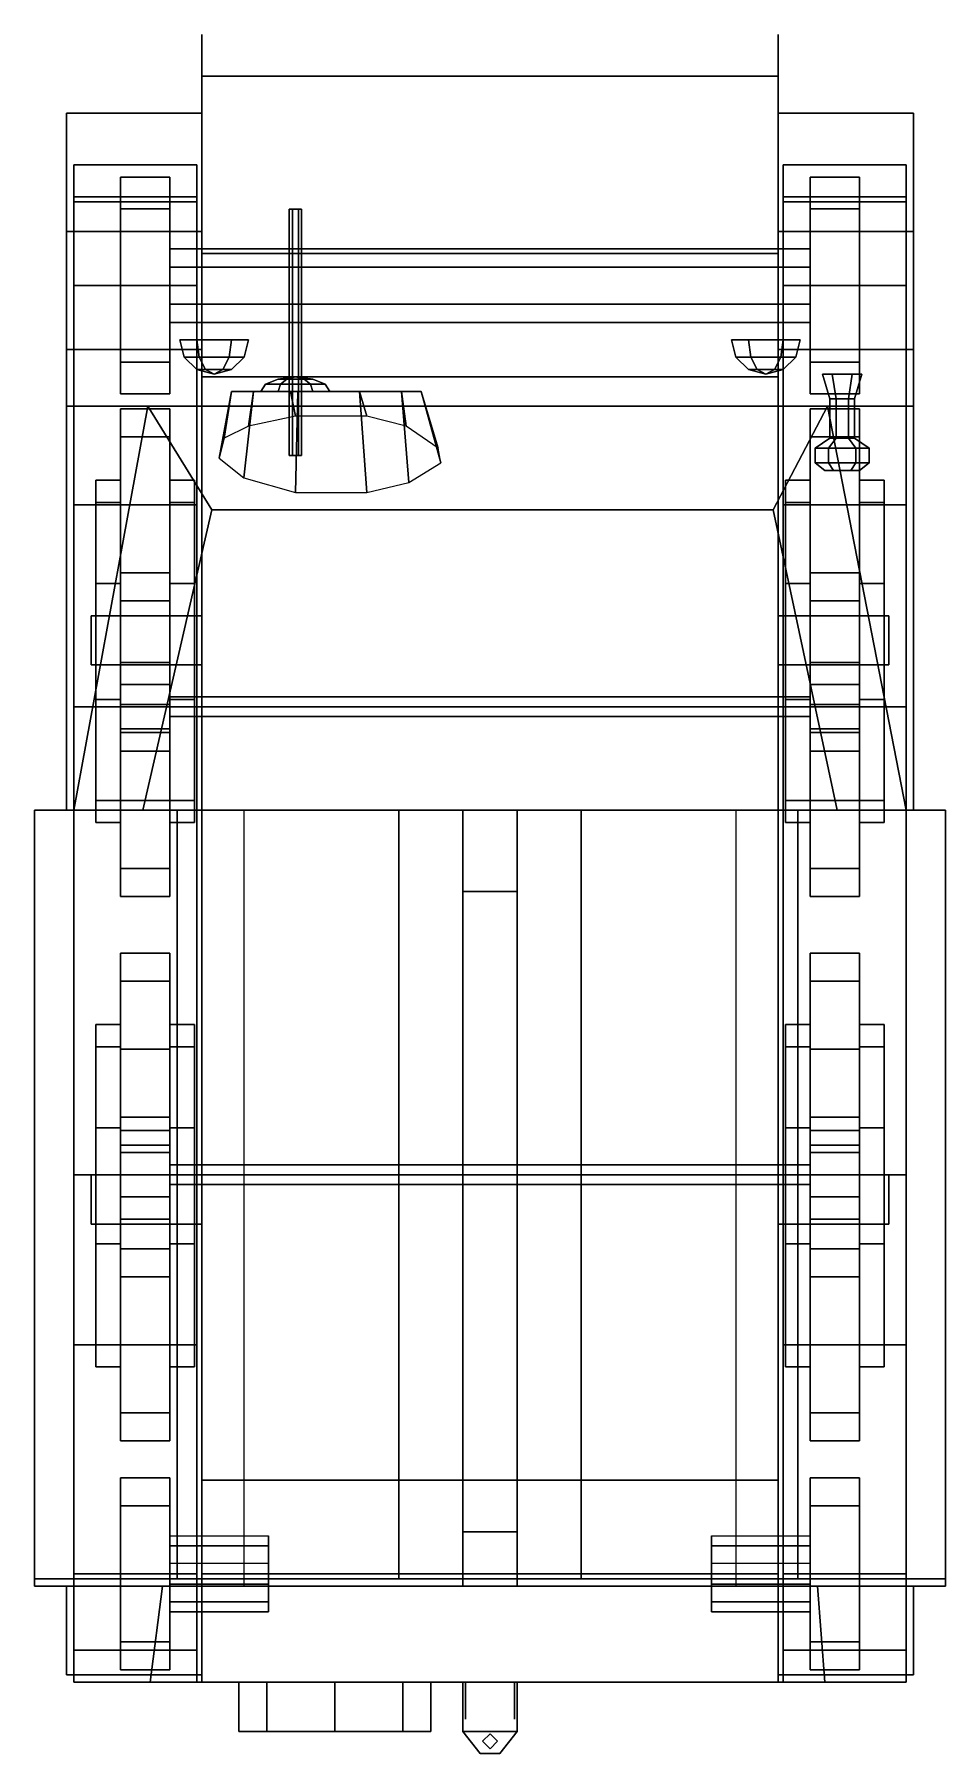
# Model space of a CAD drawing. Header units: millimetres. Extents: x -0.93 to 0.93, y -1.68 to 1.81.
import ezdxf

# ---------------------------------------------------------------- set-up
doc = ezdxf.new("R2010")
doc.units = ezdxf.units.MM
for name, color, linetype in [('bogie', 5, 'Continuous'), ('mg', 1, 'Continuous'), ('mg_mount', 1, 'Continuous'), ('mudshield', 4, 'Continuous'), ('tent', 3, 'Continuous'), ('tracks', 5, 'Continuous'), ('wheels', 2, 'Continuous')]:
    doc.layers.add(name, color=color, linetype=linetype)

msp = doc.modelspace()

# ---------------------------------------------------------------- linework, layer by layer
for points in [[(-0.585, 1.81, 0.64), (-0.585, 1.76, 0.56), (-0.585, 1.635, 0.56), (-0.585, 1.725, 0.645)], [(-0.585, 1.725, 0.645), (-0.585, 1.635, 0.56), (-0.585, 1.76, 0.56), (-0.585, 1.81, 0.64)], [(0.585, 1.81, 0.64), (0.585, 1.76, 0.56), (0.585, 1.635, 0.56), (0.585, 1.725, 0.645)], [(0.585, 1.725, 0.645), (0.585, 1.635, 0.56), (0.585, 1.76, 0.56), (0.585, 1.81, 0.64)], [(-0.585, 1.365, 0.295), (-0.585, 1.115, 0.295), (-0.585, 1.055, 0.915), (-0.585, 1.725, 0.645)], [(0.585, 1.725, 0.645), (0.585, 1.365, 0.295), (-0.585, 1.365, 0.295), (-0.585, 1.725, 0.645)], [(-0.585, 1.725, 0.645), (-0.585, 1.055, 0.915), (0.585, 1.055, 0.915), (0.585, 1.725, 0.645)], [(0.585, 1.055, 0.915), (0.585, 1.115, 0.295), (0.585, 1.365, 0.295), (0.585, 1.725, 0.645)], [(0.585, 1.365, 0.295), (0.585, 1.115, 0.295), (-0.585, 1.115, 0.295), (-0.585, 1.365, 0.295)], [(-0.5903, 1.155, 1.0425), (-0.595, 1.19, 1.0506), (-0.63, 1.19, 0.99), (-0.6206, 1.155, 0.99)], [(-0.63, 1.19, 0.99), (-0.595, 1.19, 1.0506), (-0.525, 1.19, 1.0506), (-0.49, 1.19, 0.99)], [(-0.6206, 1.155, 0.99), (-0.63, 1.19, 0.99), (-0.595, 1.19, 0.9294), (-0.5903, 1.155, 0.9375)], [(-0.595, 1.19, 0.9294), (-0.63, 1.19, 0.99), (-0.49, 1.19, 0.99), (-0.525, 1.19, 0.9294)], [(-0.5903, 1.155, 0.9375), (-0.595, 1.19, 0.9294), (-0.525, 1.19, 0.9294), (-0.5297, 1.155, 0.9375)], [(-0.5297, 1.155, 1.0425), (-0.525, 1.19, 1.0506), (-0.595, 1.19, 1.0506), (-0.5903, 1.155, 1.0425)], [(-0.4994, 1.155, 0.99), (-0.49, 1.19, 0.99), (-0.525, 1.19, 1.0506), (-0.5297, 1.155, 1.0425)], [(-0.5297, 1.155, 0.9375), (-0.525, 1.19, 0.9294), (-0.49, 1.19, 0.99), (-0.4994, 1.155, 0.99)], [(0.4994, 1.155, 0.99), (0.49, 1.19, 0.99), (0.525, 1.19, 0.9294), (0.5297, 1.155, 0.9375)], [(0.5297, 1.155, 1.0425), (0.525, 1.19, 1.0506), (0.49, 1.19, 0.99), (0.4994, 1.155, 0.99)], [(0.525, 1.19, 0.9294), (0.49, 1.19, 0.99), (0.63, 1.19, 0.99), (0.595, 1.19, 0.9294)], [(0.49, 1.19, 0.99), (0.525, 1.19, 1.0506), (0.595, 1.19, 1.0506), (0.63, 1.19, 0.99)], [(0.5297, 1.155, 0.9375), (0.525, 1.19, 0.9294), (0.595, 1.19, 0.9294), (0.5903, 1.155, 0.9375)], [(0.5903, 1.155, 1.0425), (0.595, 1.19, 1.0506), (0.525, 1.19, 1.0506), (0.5297, 1.155, 1.0425)], [(0.5903, 1.155, 0.9375), (0.595, 1.19, 0.9294), (0.63, 1.19, 0.99), (0.6206, 1.155, 0.99)], [(0.6206, 1.155, 0.99), (0.63, 1.19, 0.99), (0.595, 1.19, 1.0506), (0.5903, 1.155, 1.0425)], [(-0.5775, 1.1294, 1.0203), (-0.5903, 1.155, 1.0425), (-0.6206, 1.155, 0.99), (-0.595, 1.1294, 0.99)], [(-0.595, 1.1294, 0.99), (-0.6206, 1.155, 0.99), (-0.5903, 1.155, 0.9375), (-0.5775, 1.1294, 0.9597)], [(-0.5775, 1.1294, 0.9597), (-0.5903, 1.155, 0.9375), (-0.5297, 1.155, 0.9375), (-0.5425, 1.1294, 0.9597)], [(-0.5425, 1.1294, 1.0203), (-0.5297, 1.155, 1.0425), (-0.5903, 1.155, 1.0425), (-0.5775, 1.1294, 1.0203)], [(-0.525, 1.1294, 0.99), (-0.4994, 1.155, 0.99), (-0.5297, 1.155, 1.0425), (-0.5425, 1.1294, 1.0203)], [(-0.5425, 1.1294, 0.9597), (-0.5297, 1.155, 0.9375), (-0.4994, 1.155, 0.99), (-0.525, 1.1294, 0.99)], [(0.525, 1.1294, 0.99), (0.4994, 1.155, 0.99), (0.5297, 1.155, 0.9375), (0.5425, 1.1294, 0.9597)], [(0.5425, 1.1294, 1.0203), (0.5297, 1.155, 1.0425), (0.4994, 1.155, 0.99), (0.525, 1.1294, 0.99)], [(0.5425, 1.1294, 0.9597), (0.5297, 1.155, 0.9375), (0.5903, 1.155, 0.9375), (0.5775, 1.1294, 0.9597)], [(0.5775, 1.1294, 1.0203), (0.5903, 1.155, 1.0425), (0.5297, 1.155, 1.0425), (0.5425, 1.1294, 1.0203)], [(0.5775, 1.1294, 0.9597), (0.5903, 1.155, 0.9375), (0.6206, 1.155, 0.99), (0.595, 1.1294, 0.99)], [(0.595, 1.1294, 0.99), (0.6206, 1.155, 0.99), (0.5903, 1.155, 1.0425), (0.5775, 1.1294, 1.0203)], [(-0.56, 1.12, 0.99), (-0.5775, 1.1294, 1.0203), (-0.595, 1.1294, 0.99), (-0.56, 1.12, 0.99)], [(-0.56, 1.12, 0.99), (-0.595, 1.1294, 0.99), (-0.5775, 1.1294, 0.9597), (-0.56, 1.12, 0.99)], [(-0.56, 1.12, 0.99), (-0.5425, 1.1294, 1.0203), (-0.5775, 1.1294, 1.0203), (-0.56, 1.12, 0.99)], [(-0.56, 1.12, 0.99), (-0.5775, 1.1294, 0.9597), (-0.5425, 1.1294, 0.9597), (-0.56, 1.12, 0.99)], [(-0.56, 1.12, 0.99), (-0.525, 1.1294, 0.99), (-0.5425, 1.1294, 1.0203), (-0.56, 1.12, 0.99)], [(-0.56, 1.12, 0.99), (-0.5425, 1.1294, 0.9597), (-0.525, 1.1294, 0.99), (-0.56, 1.12, 0.99)], [(0.56, 1.12, 0.99), (0.525, 1.1294, 0.99), (0.5425, 1.1294, 0.9597), (0.56, 1.12, 0.99)], [(0.56, 1.12, 0.99), (0.5425, 1.1294, 1.0203), (0.525, 1.1294, 0.99), (0.56, 1.12, 0.99)], [(0.56, 1.12, 0.99), (0.5425, 1.1294, 0.9597), (0.5775, 1.1294, 0.9597), (0.56, 1.12, 0.99)], [(0.56, 1.12, 0.99), (0.5775, 1.1294, 1.0203), (0.5425, 1.1294, 1.0203), (0.56, 1.12, 0.99)], [(0.56, 1.12, 0.99), (0.5775, 1.1294, 0.9597), (0.595, 1.1294, 0.99), (0.56, 1.12, 0.99)], [(0.56, 1.12, 0.99), (0.595, 1.1294, 0.99), (0.5775, 1.1294, 1.0203), (0.56, 1.12, 0.99)], [(0.695, 1.12, 1.0646), (0.675, 1.12, 1.03), (0.69, 1.07, 1.03), (0.7025, 1.07, 1.0517)], [(0.675, 1.12, 1.03), (0.695, 1.12, 0.9954), (0.7025, 1.07, 1.0083), (0.69, 1.07, 1.03)], [(0.755, 1.12, 1.03), (0.675, 1.12, 1.03), (0.695, 1.12, 1.0646), (0.735, 1.12, 1.0646)], [(0.735, 1.12, 0.9954), (0.695, 1.12, 0.9954), (0.675, 1.12, 1.03), (0.755, 1.12, 1.03)], [(0.735, 1.12, 1.0646), (0.695, 1.12, 1.0646), (0.7025, 1.07, 1.0517), (0.7275, 1.07, 1.0517)], [(0.695, 1.12, 0.9954), (0.735, 1.12, 0.9954), (0.7275, 1.07, 1.0083), (0.7025, 1.07, 1.0083)], [(0.755, 1.12, 1.03), (0.735, 1.12, 1.0646), (0.7275, 1.07, 1.0517), (0.74, 1.07, 1.03)], [(0.735, 1.12, 0.9954), (0.755, 1.12, 1.03), (0.74, 1.07, 1.03), (0.7275, 1.07, 1.0083)], [(-0.585, 1.115, 0.295), (-0.585, 0.235, 0.295), (-0.585, 0.235, 0.765), (-0.585, 1.055, 0.915)], [(0.585, 1.115, 0.295), (0.585, 0.235, 0.295), (-0.585, 0.235, 0.295), (-0.585, 1.115, 0.295)], [(0.585, 0.235, 0.765), (0.585, 0.235, 0.295), (0.585, 1.115, 0.295), (0.585, 1.055, 0.915)], [(-0.695, 1.055, 0.915), (-0.845, 0.235, 0.765), (-0.705, 0.235, 1.425), (-0.565, 0.845, 1.385)], [(0.685, 1.055, 0.915), (0.845, 0.235, 0.765), (-0.845, 0.235, 0.765), (-0.695, 1.055, 0.915)], [(0.575, 0.845, 1.385), (0.685, 1.055, 0.915), (-0.695, 1.055, 0.915), (-0.565, 0.845, 1.385)], [(-0.585, 1.055, 0.915), (-0.585, 0.235, 0.765), (0.585, 0.235, 0.765), (0.585, 1.055, 0.915)], [(0.705, 0.235, 1.425), (0.845, 0.235, 0.765), (0.685, 1.055, 0.915), (0.575, 0.845, 1.385)], [(0.7025, 1.07, 1.0517), (0.69, 1.07, 1.03), (0.69, 0.99, 1.03), (0.7025, 0.99, 1.0517)], [(0.69, 1.07, 1.03), (0.7025, 1.07, 1.0083), (0.7025, 0.99, 1.0083), (0.69, 0.99, 1.03)], [(0.7275, 1.07, 1.0517), (0.7025, 1.07, 1.0517), (0.7025, 0.99, 1.0517), (0.7275, 0.99, 1.0517)], [(0.7025, 1.07, 1.0083), (0.7275, 1.07, 1.0083), (0.7275, 0.99, 1.0083), (0.7025, 0.99, 1.0083)], [(0.74, 1.07, 1.03), (0.7275, 1.07, 1.0517), (0.7275, 0.99, 1.0517), (0.74, 0.99, 1.03)], [(0.7275, 1.07, 1.0083), (0.74, 1.07, 1.03), (0.74, 0.99, 1.03), (0.7275, 0.99, 1.0083)], [(0.7025, 0.99, 1.0517), (0.69, 0.99, 1.03), (0.66, 0.97, 1.03), (0.6875, 0.97, 1.0776)], [(0.69, 0.99, 1.03), (0.7025, 0.99, 1.0083), (0.6875, 0.97, 0.9824), (0.66, 0.97, 1.03)], [(0.7275, 0.99, 1.0517), (0.7025, 0.99, 1.0517), (0.6875, 0.97, 1.0776), (0.7425, 0.97, 1.0776)], [(0.7025, 0.99, 1.0083), (0.7275, 0.99, 1.0083), (0.7425, 0.97, 0.9824), (0.6875, 0.97, 0.9824)], [(0.74, 0.99, 1.03), (0.7275, 0.99, 1.0517), (0.7425, 0.97, 1.0776), (0.77, 0.97, 1.03)], [(0.7275, 0.99, 1.0083), (0.74, 0.99, 1.03), (0.77, 0.97, 1.03), (0.7425, 0.97, 0.9824)], [(0.6875, 0.97, 1.0776), (0.66, 0.97, 1.03), (0.66, 0.94, 1.03), (0.6875, 0.94, 1.0776)], [(0.66, 0.97, 1.03), (0.6875, 0.97, 0.9824), (0.6875, 0.94, 0.9824), (0.66, 0.94, 1.03)], [(0.7425, 0.97, 1.0776), (0.6875, 0.97, 1.0776), (0.6875, 0.94, 1.0776), (0.7425, 0.94, 1.0776)], [(0.6875, 0.97, 0.9824), (0.7425, 0.97, 0.9824), (0.7425, 0.94, 0.9824), (0.6875, 0.94, 0.9824)], [(0.77, 0.97, 1.03), (0.7425, 0.97, 1.0776), (0.7425, 0.94, 1.0776), (0.77, 0.94, 1.03)], [(0.7425, 0.97, 0.9824), (0.77, 0.97, 1.03), (0.77, 0.94, 1.03), (0.7425, 0.94, 0.9824)], [(0.6875, 0.94, 1.0776), (0.66, 0.94, 1.03), (0.68, 0.925, 1.03), (0.6975, 0.925, 1.0603)], [(0.66, 0.94, 1.03), (0.6875, 0.94, 0.9824), (0.6975, 0.925, 0.9997), (0.68, 0.925, 1.03)], [(0.7325, 0.925, 1.0603), (0.6975, 0.925, 1.0603), (0.68, 0.925, 1.03), (0.75, 0.925, 1.03)], [(0.75, 0.925, 1.03), (0.68, 0.925, 1.03), (0.6975, 0.925, 0.9997), (0.7325, 0.925, 0.9997)], [(0.7425, 0.94, 1.0776), (0.6875, 0.94, 1.0776), (0.6975, 0.925, 1.0603), (0.7325, 0.925, 1.0603)], [(0.6875, 0.94, 0.9824), (0.7425, 0.94, 0.9824), (0.7325, 0.925, 0.9997), (0.6975, 0.925, 0.9997)], [(0.77, 0.94, 1.03), (0.7425, 0.94, 1.0776), (0.7325, 0.925, 1.0603), (0.75, 0.925, 1.03)], [(0.7425, 0.94, 0.9824), (0.77, 0.94, 1.03), (0.75, 0.925, 1.03), (0.7325, 0.925, 0.9997)], [(-0.565, 0.845, 1.385), (-0.705, 0.235, 1.425), (0.705, 0.235, 1.425), (0.575, 0.845, 1.385)], [(-0.81, 0.53, 0.355), (-0.81, 0.63, 0.355), (-0.81, 0.63, 0.305), (-0.81, 0.53, 0.305)], [(-0.81, 0.63, 0.305), (-0.81, 0.63, 0.355), (-0.585, 0.63, 0.355), (-0.585, 0.63, 0.305)], [(-0.585, 0.53, 0.355), (-0.585, 0.63, 0.355), (-0.81, 0.63, 0.355), (-0.81, 0.53, 0.355)], [(-0.81, 0.53, 0.305), (-0.81, 0.63, 0.305), (-0.585, 0.63, 0.305), (-0.585, 0.53, 0.305)], [(0.585, 0.53, 0.305), (0.585, 0.63, 0.305), (0.81, 0.63, 0.305), (0.81, 0.53, 0.305)], [(0.585, 0.63, 0.305), (0.585, 0.63, 0.355), (0.81, 0.63, 0.355), (0.81, 0.63, 0.305)], [(0.81, 0.53, 0.355), (0.81, 0.63, 0.355), (0.585, 0.63, 0.355), (0.585, 0.53, 0.355)], [(0.81, 0.63, 0.355), (0.81, 0.53, 0.355), (0.81, 0.53, 0.305), (0.81, 0.63, 0.305)], [(-0.585, 0.53, 0.305), (-0.585, 0.53, 0.355), (-0.81, 0.53, 0.355), (-0.81, 0.53, 0.305)], [(0.81, 0.53, 0.305), (0.81, 0.53, 0.355), (0.585, 0.53, 0.355), (0.585, 0.53, 0.305)], [(0.925, 0.235, 0.855), (0.925, 0.235, 0.72), (-0.925, 0.235, 0.72), (-0.925, 0.235, 0.855)], [(-0.925, 0.235, 0.855), (-0.925, -1.34, 0.855), (0.925, -1.34, 0.855), (0.925, 0.235, 0.855)], [(-0.925, 0.235, 0.72), (-0.925, -1.34, 0.72), (-0.925, -1.34, 0.855), (-0.925, 0.235, 0.855)], [(0.925, 0.235, 0.72), (0.925, -1.34, 0.72), (-0.925, -1.34, 0.72), (-0.925, 0.235, 0.72)], [(-0.705, 0.235, 1.425), (-0.845, 0.235, 0.765), (0.845, 0.235, 0.765), (0.705, 0.235, 1.425)], [(-0.585, 0.235, 0.295), (-0.585, -1.125, 0.295), (-0.585, -1.125, 0.72), (-0.585, 0.235, 0.72)], [(0.585, 0.235, 0.295), (0.585, -1.125, 0.295), (-0.585, -1.125, 0.295), (-0.585, 0.235, 0.295)], [(-0.5, 0.235, 0.855), (-0.5, -1.34, 0.855), (-0.055, -1.34, 1.085), (-0.055, 0.235, 1.085)], [(-0.055, 0.235, 1.085), (-0.055, -1.34, 1.085), (0.055, -1.34, 1.085), (0.055, 0.235, 1.085)], [(0.055, -1.34, 1.085), (0.5, -1.34, 0.855), (0.5, 0.235, 0.855), (0.055, 0.235, 1.085)], [(0.585, -1.125, 0.72), (0.585, -1.125, 0.295), (0.585, 0.235, 0.295), (0.585, 0.235, 0.72)], [(0.925, -1.34, 0.855), (0.925, -1.34, 0.72), (0.925, 0.235, 0.72), (0.925, 0.235, 0.855)], [(-0.055, 0.07, 1.085), (-0.055, -1.23, 1.085), (-0.055, -1.23, 1.625), (-0.055, 0.07, 1.625)], [(0.055, 0.07, 1.625), (0.055, 0.07, 1.085), (-0.055, 0.07, 1.085), (-0.055, 0.07, 1.625)], [(-0.055, 0.07, 1.625), (-0.055, -1.23, 1.625), (0.055, -1.23, 1.625), (0.055, 0.07, 1.625)], [(0.055, -1.23, 1.625), (0.055, -1.23, 1.085), (0.055, 0.07, 1.085), (0.055, 0.07, 1.625)], [(-0.81, -0.505, 0.305), (-0.81, -0.505, 0.355), (-0.585, -0.505, 0.355), (-0.585, -0.505, 0.305)], [(-0.81, -0.605, 0.305), (-0.81, -0.505, 0.305), (-0.585, -0.505, 0.305), (-0.585, -0.605, 0.305)], [(-0.585, -0.605, 0.355), (-0.585, -0.505, 0.355), (-0.81, -0.505, 0.355), (-0.81, -0.605, 0.355)], [(-0.81, -0.605, 0.355), (-0.81, -0.505, 0.355), (-0.81, -0.505, 0.305), (-0.81, -0.605, 0.305)], [(0.81, -0.605, 0.355), (0.81, -0.505, 0.355), (0.585, -0.505, 0.355), (0.585, -0.605, 0.355)], [(0.585, -0.505, 0.305), (0.585, -0.505, 0.355), (0.81, -0.505, 0.355), (0.81, -0.505, 0.305)], [(0.585, -0.605, 0.305), (0.585, -0.505, 0.305), (0.81, -0.505, 0.305), (0.81, -0.605, 0.305)], [(0.81, -0.505, 0.355), (0.81, -0.605, 0.355), (0.81, -0.605, 0.305), (0.81, -0.505, 0.305)], [(-0.585, -0.605, 0.305), (-0.585, -0.605, 0.355), (-0.81, -0.605, 0.355), (-0.81, -0.605, 0.305)], [(0.81, -0.605, 0.305), (0.81, -0.605, 0.355), (0.585, -0.605, 0.355), (0.585, -0.605, 0.305)], [(-0.585, -1.125, 0.72), (-0.585, -1.125, 0.295), (0.585, -1.125, 0.295), (0.585, -1.125, 0.72)], [(0.585, -1.125, 0.72), (0.585, -1.125, 0.295), (-0.585, -1.125, 0.295), (-0.585, -1.125, 0.72)], [(-0.585, -1.125, 0.295), (-0.585, -1.315, 0.485), (-0.585, -1.315, 0.72), (-0.585, -1.125, 0.72)], [(0.585, -1.125, 0.295), (0.585, -1.315, 0.485), (-0.585, -1.315, 0.485), (-0.585, -1.125, 0.295)], [(-0.585, -1.125, 0.72), (-0.585, -1.315, 0.72), (0.585, -1.315, 0.72), (0.585, -1.125, 0.72)], [(0.585, -1.315, 0.72), (0.585, -1.315, 0.485), (0.585, -1.125, 0.295), (0.585, -1.125, 0.72)], [(-0.65, -1.2584, 0.3284), (-0.65, -1.2377, 0.4057), (-0.45, -1.2377, 0.4057), (-0.45, -1.2584, 0.3284)], [(-0.45, -1.2377, 0.4057), (-0.45, -1.3923, 0.3643), (-0.45, -1.3357, 0.3077), (-0.45, -1.2584, 0.3284)], [(-0.45, -1.2943, 0.4623), (-0.45, -1.3716, 0.4416), (-0.45, -1.3923, 0.3643), (-0.45, -1.2377, 0.4057)], [(-0.055, -1.23, 1.625), (-0.055, -1.23, 1.085), (0.055, -1.23, 1.085), (0.055, -1.23, 1.625)], [(0.65, -1.2377, 0.4057), (0.65, -1.2584, 0.3284), (0.45, -1.2584, 0.3284), (0.45, -1.2377, 0.4057)], [(0.45, -1.3716, 0.4416), (0.45, -1.2943, 0.4623), (0.45, -1.2377, 0.4057), (0.45, -1.3923, 0.3643)], [(0.45, -1.3923, 0.3643), (0.45, -1.2377, 0.4057), (0.45, -1.2584, 0.3284), (0.45, -1.3357, 0.3077)], [(-0.65, -1.3357, 0.3077), (-0.65, -1.2584, 0.3284), (-0.45, -1.2584, 0.3284), (-0.45, -1.3357, 0.3077)], [(0.65, -1.2584, 0.3284), (0.65, -1.3357, 0.3077), (0.45, -1.3357, 0.3077), (0.45, -1.2584, 0.3284)], [(-0.65, -1.2943, 0.4623), (-0.65, -1.3716, 0.4416), (-0.45, -1.3716, 0.4416), (-0.45, -1.2943, 0.4623)], [(-0.585, -1.315, 0.72), (-0.585, -1.315, 0.485), (0.585, -1.315, 0.485), (0.585, -1.315, 0.72)], [(-0.585, -1.315, 0.485), (-0.585, -1.535, 0.485), (-0.585, -1.535, 0.765), (-0.585, -1.315, 0.765)], [(0.585, -1.315, 0.485), (0.585, -1.535, 0.485), (-0.585, -1.535, 0.485), (-0.585, -1.315, 0.485)], [(0.65, -1.3716, 0.4416), (0.65, -1.2943, 0.4623), (0.45, -1.2943, 0.4623), (0.45, -1.3716, 0.4416)], [(0.585, -1.535, 0.765), (0.585, -1.535, 0.485), (0.585, -1.315, 0.485), (0.585, -1.315, 0.765)], [(-0.925, -1.34, 0.855), (-0.925, -1.34, 0.72), (0.925, -1.34, 0.72), (0.925, -1.34, 0.855)], [(-0.665, -1.34, 0.765), (-0.69, -1.535, 0.765), (-0.69, -1.535, 1.375), (-0.665, -1.34, 1.435)], [(0.665, -1.34, 0.765), (0.68, -1.535, 0.765), (-0.69, -1.535, 0.765), (-0.665, -1.34, 0.765)], [(-0.665, -1.34, 1.435), (-0.69, -1.535, 1.375), (0.68, -1.535, 1.375), (0.665, -1.34, 1.435)], [(0.665, -1.34, 1.435), (0.665, -1.34, 0.765), (-0.665, -1.34, 0.765), (-0.665, -1.34, 1.435)], [(-0.65, -1.3923, 0.3643), (-0.65, -1.3357, 0.3077), (-0.45, -1.3357, 0.3077), (-0.45, -1.3923, 0.3643)], [(0.65, -1.3357, 0.3077), (0.65, -1.3923, 0.3643), (0.45, -1.3923, 0.3643), (0.45, -1.3357, 0.3077)], [(0.68, -1.535, 1.375), (0.68, -1.535, 0.765), (0.665, -1.34, 0.765), (0.665, -1.34, 1.435)], [(-0.65, -1.3716, 0.4416), (-0.65, -1.3923, 0.3643), (-0.45, -1.3923, 0.3643), (-0.45, -1.3716, 0.4416)], [(0.65, -1.3923, 0.3643), (0.65, -1.3716, 0.4416), (0.45, -1.3716, 0.4416), (0.45, -1.3923, 0.3643)], [(-0.69, -1.535, 1.375), (-0.69, -1.535, 0.765), (0.68, -1.535, 0.765), (0.68, -1.535, 1.375)], [(-0.585, -1.535, 0.765), (-0.585, -1.535, 0.485), (0.585, -1.535, 0.485), (0.585, -1.535, 0.765)], [(-0.055, -1.635, 0.655), (0.055, -1.635, 0.655), (0.055, -1.535, 0.655), (-0.055, -1.535, 0.655)], [(-0.055, -1.535, 0.655), (0.055, -1.535, 0.655), (0.055, -1.635, 0.655), (-0.055, -1.635, 0.655)], [(-0.055, -1.635, 0.555), (0.055, -1.635, 0.555), (0.055, -1.535, 0.555), (-0.055, -1.535, 0.555)], [(-0.055, -1.535, 0.555), (0.055, -1.535, 0.555), (0.055, -1.635, 0.555), (-0.055, -1.635, 0.555)], [(-0.05, -1.575, 0.65), (-0.05, -1.575, 0.54), (-0.05, -1.535, 0.54), (-0.05, -1.535, 0.65)], [(-0.05, -1.535, 0.65), (-0.05, -1.535, 0.54), (-0.05, -1.575, 0.54), (-0.05, -1.575, 0.65)], [(0.05, -1.575, 0.65), (0.05, -1.575, 0.54), (0.05, -1.535, 0.54), (0.05, -1.535, 0.65)], [(0.05, -1.535, 0.65), (0.05, -1.535, 0.54), (0.05, -1.575, 0.54), (0.05, -1.575, 0.65)], [(-0.05, -1.575, 0.65), (-0.05, -1.575, 0.54), (-0.05, -1.61, 0.575), (-0.05, -1.61, 0.615)], [(-0.05, -1.61, 0.615), (-0.05, -1.61, 0.575), (-0.05, -1.575, 0.54), (-0.05, -1.575, 0.65)], [(0.05, -1.61, 0.615), (0.05, -1.61, 0.575), (0.05, -1.575, 0.54), (0.05, -1.575, 0.65)], [(0.05, -1.575, 0.65), (0.05, -1.575, 0.54), (0.05, -1.61, 0.575), (0.05, -1.61, 0.615)], [(-0.055, -1.635, 0.655), (0.055, -1.635, 0.655), (0.02, -1.68, 0.655), (-0.02, -1.68, 0.655)], [(-0.02, -1.68, 0.655), (0.02, -1.68, 0.655), (0.055, -1.635, 0.655), (-0.055, -1.635, 0.655)], [(-0.02, -1.68, 0.555), (0.02, -1.68, 0.555), (0.055, -1.635, 0.555), (-0.055, -1.635, 0.555)], [(-0.055, -1.635, 0.555), (0.055, -1.635, 0.555), (0.02, -1.68, 0.555), (-0.02, -1.68, 0.555)], [(0, -1.64, 0.44), (-0.015, -1.655, 0.44), (-0.015, -1.655, 0.68), (0, -1.64, 0.68)], [(-0.015, -1.655, 0.68), (0, -1.67, 0.68), (0.015, -1.655, 0.68), (0, -1.64, 0.68)], [(0, -1.67, 0.44), (-0.015, -1.655, 0.44), (0, -1.64, 0.44), (0.015, -1.655, 0.44)], [(0.015, -1.655, 0.44), (0, -1.64, 0.44), (0, -1.64, 0.68), (0.015, -1.655, 0.68)], [(-0.015, -1.655, 0.44), (0, -1.67, 0.44), (0, -1.67, 0.68), (-0.015, -1.655, 0.68)], [(0, -1.67, 0.44), (0.015, -1.655, 0.44), (0.015, -1.655, 0.68), (0, -1.67, 0.68)]]:
    msp.add_3dface(points)
at = {"layer": 'bogie'}
for points in [[(-0.8, 0.905, 0.215), (-0.8, 0.905, 0.265), (-0.75, 0.905, 0.265), (-0.75, 0.905, 0.215)], [(-0.8, 0.86, 0.3), (-0.8, 0.905, 0.265), (-0.8, 0.905, 0.215), (-0.8, 0.86, 0.18)], [(-0.75, 0.86, 0.3), (-0.75, 0.905, 0.265), (-0.8, 0.905, 0.265), (-0.8, 0.86, 0.3)], [(-0.8, 0.86, 0.18), (-0.8, 0.905, 0.215), (-0.75, 0.905, 0.215), (-0.75, 0.86, 0.18)], [(-0.75, 0.905, 0.215), (-0.75, 0.905, 0.265), (-0.75, 0.86, 0.3), (-0.75, 0.86, 0.18)], [(-0.65, 0.86, 0.18), (-0.65, 0.905, 0.215), (-0.6, 0.905, 0.215), (-0.6, 0.86, 0.18)], [(-0.6, 0.86, 0.3), (-0.6, 0.905, 0.265), (-0.65, 0.905, 0.265), (-0.65, 0.86, 0.3)], [(-0.65, 0.905, 0.215), (-0.65, 0.905, 0.265), (-0.6, 0.905, 0.265), (-0.6, 0.905, 0.215)], [(-0.65, 0.86, 0.3), (-0.65, 0.905, 0.265), (-0.65, 0.905, 0.215), (-0.65, 0.86, 0.18)], [(-0.6, 0.905, 0.215), (-0.6, 0.905, 0.265), (-0.6, 0.86, 0.3), (-0.6, 0.86, 0.18)], [(0.6, 0.86, 0.3), (0.6, 0.905, 0.265), (0.6, 0.905, 0.215), (0.6, 0.86, 0.18)], [(0.6, 0.905, 0.215), (0.6, 0.905, 0.265), (0.65, 0.905, 0.265), (0.65, 0.905, 0.215)], [(0.65, 0.86, 0.3), (0.65, 0.905, 0.265), (0.6, 0.905, 0.265), (0.6, 0.86, 0.3)], [(0.6, 0.86, 0.18), (0.6, 0.905, 0.215), (0.65, 0.905, 0.215), (0.65, 0.86, 0.18)], [(0.65, 0.905, 0.215), (0.65, 0.905, 0.265), (0.65, 0.86, 0.3), (0.65, 0.86, 0.18)], [(0.75, 0.86, 0.18), (0.75, 0.905, 0.215), (0.8, 0.905, 0.215), (0.8, 0.86, 0.18)], [(0.8, 0.86, 0.3), (0.8, 0.905, 0.265), (0.75, 0.905, 0.265), (0.75, 0.86, 0.3)], [(0.75, 0.905, 0.215), (0.75, 0.905, 0.265), (0.8, 0.905, 0.265), (0.8, 0.905, 0.215)], [(0.75, 0.86, 0.3), (0.75, 0.905, 0.265), (0.75, 0.905, 0.215), (0.75, 0.86, 0.18)], [(0.8, 0.905, 0.215), (0.8, 0.905, 0.265), (0.8, 0.86, 0.3), (0.8, 0.86, 0.18)], [(-0.8, 0.255, 0.3), (-0.8, 0.86, 0.3), (-0.8, 0.86, 0.18), (-0.8, 0.255, 0.18)], [(-0.8, 0.255, 0.18), (-0.8, 0.86, 0.18), (-0.75, 0.86, 0.18), (-0.75, 0.255, 0.18)], [(-0.8, 0.46, 0.375), (-0.8, 0.695, 0.375), (-0.8, 0.86, 0.3), (-0.8, 0.255, 0.3)], [(-0.8, 0.86, 0.3), (-0.8, 0.695, 0.375), (-0.75, 0.695, 0.375), (-0.75, 0.86, 0.3)], [(-0.75, 0.86, 0.18), (-0.75, 0.86, 0.3), (-0.75, 0.255, 0.3), (-0.75, 0.255, 0.18)], [(-0.75, 0.86, 0.3), (-0.75, 0.695, 0.375), (-0.75, 0.46, 0.375), (-0.75, 0.255, 0.3)], [(-0.65, 0.46, 0.375), (-0.65, 0.695, 0.375), (-0.65, 0.86, 0.3), (-0.65, 0.255, 0.3)], [(-0.65, 0.86, 0.3), (-0.65, 0.695, 0.375), (-0.6, 0.695, 0.375), (-0.6, 0.86, 0.3)], [(-0.65, 0.255, 0.18), (-0.65, 0.86, 0.18), (-0.6, 0.86, 0.18), (-0.6, 0.255, 0.18)], [(-0.65, 0.255, 0.3), (-0.65, 0.86, 0.3), (-0.65, 0.86, 0.18), (-0.65, 0.255, 0.18)], [(-0.6, 0.86, 0.3), (-0.6, 0.695, 0.375), (-0.6, 0.46, 0.375), (-0.6, 0.255, 0.3)], [(-0.6, 0.86, 0.18), (-0.6, 0.86, 0.3), (-0.6, 0.255, 0.3), (-0.6, 0.255, 0.18)], [(0.6, 0.86, 0.3), (0.6, 0.695, 0.375), (0.65, 0.695, 0.375), (0.65, 0.86, 0.3)], [(0.6, 0.46, 0.375), (0.6, 0.695, 0.375), (0.6, 0.86, 0.3), (0.6, 0.255, 0.3)], [(0.6, 0.255, 0.3), (0.6, 0.86, 0.3), (0.6, 0.86, 0.18), (0.6, 0.255, 0.18)], [(0.6, 0.255, 0.18), (0.6, 0.86, 0.18), (0.65, 0.86, 0.18), (0.65, 0.255, 0.18)], [(0.65, 0.86, 0.3), (0.65, 0.695, 0.375), (0.65, 0.46, 0.375), (0.65, 0.255, 0.3)], [(0.65, 0.86, 0.18), (0.65, 0.86, 0.3), (0.65, 0.255, 0.3), (0.65, 0.255, 0.18)], [(0.75, 0.46, 0.375), (0.75, 0.695, 0.375), (0.75, 0.86, 0.3), (0.75, 0.255, 0.3)], [(0.75, 0.86, 0.3), (0.75, 0.695, 0.375), (0.8, 0.695, 0.375), (0.8, 0.86, 0.3)], [(0.75, 0.255, 0.18), (0.75, 0.86, 0.18), (0.8, 0.86, 0.18), (0.8, 0.255, 0.18)], [(0.75, 0.255, 0.3), (0.75, 0.86, 0.3), (0.75, 0.86, 0.18), (0.75, 0.255, 0.18)], [(0.8, 0.86, 0.3), (0.8, 0.695, 0.375), (0.8, 0.46, 0.375), (0.8, 0.255, 0.3)], [(0.8, 0.86, 0.18), (0.8, 0.86, 0.3), (0.8, 0.255, 0.3), (0.8, 0.255, 0.18)], [(-0.75, 0.46, 0.375), (-0.75, 0.695, 0.375), (-0.8, 0.695, 0.375), (-0.8, 0.46, 0.375)], [(-0.6, 0.46, 0.375), (-0.6, 0.695, 0.375), (-0.65, 0.695, 0.375), (-0.65, 0.46, 0.375)], [(0.65, 0.46, 0.375), (0.65, 0.695, 0.375), (0.6, 0.695, 0.375), (0.6, 0.46, 0.375)], [(0.8, 0.46, 0.375), (0.8, 0.695, 0.375), (0.75, 0.695, 0.375), (0.75, 0.46, 0.375)], [(-0.75, 0.255, 0.3), (-0.75, 0.46, 0.375), (-0.8, 0.46, 0.375), (-0.8, 0.255, 0.3)], [(-0.6, 0.255, 0.3), (-0.6, 0.46, 0.375), (-0.65, 0.46, 0.375), (-0.65, 0.255, 0.3)], [(0.65, 0.255, 0.3), (0.65, 0.46, 0.375), (0.6, 0.46, 0.375), (0.6, 0.255, 0.3)], [(0.8, 0.255, 0.3), (0.8, 0.46, 0.375), (0.75, 0.46, 0.375), (0.75, 0.255, 0.3)], [(-0.8, 0.255, 0.18), (-0.8, 0.21, 0.215), (-0.8, 0.21, 0.265), (-0.8, 0.255, 0.3)], [(-0.75, 0.255, 0.18), (-0.75, 0.21, 0.215), (-0.8, 0.21, 0.215), (-0.8, 0.255, 0.18)], [(-0.8, 0.255, 0.3), (-0.8, 0.21, 0.265), (-0.75, 0.21, 0.265), (-0.75, 0.255, 0.3)], [(-0.75, 0.21, 0.265), (-0.75, 0.21, 0.215), (-0.75, 0.255, 0.18), (-0.75, 0.255, 0.3)], [(-0.6, 0.255, 0.18), (-0.6, 0.21, 0.215), (-0.65, 0.21, 0.215), (-0.65, 0.255, 0.18)], [(-0.65, 0.255, 0.3), (-0.65, 0.21, 0.265), (-0.6, 0.21, 0.265), (-0.6, 0.255, 0.3)], [(-0.65, 0.255, 0.18), (-0.65, 0.21, 0.215), (-0.65, 0.21, 0.265), (-0.65, 0.255, 0.3)], [(-0.6, 0.21, 0.265), (-0.6, 0.21, 0.215), (-0.6, 0.255, 0.18), (-0.6, 0.255, 0.3)], [(0.6, 0.255, 0.18), (0.6, 0.21, 0.215), (0.6, 0.21, 0.265), (0.6, 0.255, 0.3)], [(0.6, 0.255, 0.3), (0.6, 0.21, 0.265), (0.65, 0.21, 0.265), (0.65, 0.255, 0.3)], [(0.65, 0.255, 0.18), (0.65, 0.21, 0.215), (0.6, 0.21, 0.215), (0.6, 0.255, 0.18)], [(0.65, 0.21, 0.265), (0.65, 0.21, 0.215), (0.65, 0.255, 0.18), (0.65, 0.255, 0.3)], [(0.8, 0.255, 0.18), (0.8, 0.21, 0.215), (0.75, 0.21, 0.215), (0.75, 0.255, 0.18)], [(0.75, 0.255, 0.3), (0.75, 0.21, 0.265), (0.8, 0.21, 0.265), (0.8, 0.255, 0.3)], [(0.75, 0.255, 0.18), (0.75, 0.21, 0.215), (0.75, 0.21, 0.265), (0.75, 0.255, 0.3)], [(0.8, 0.21, 0.265), (0.8, 0.21, 0.215), (0.8, 0.255, 0.18), (0.8, 0.255, 0.3)], [(-0.8, 0.21, 0.265), (-0.8, 0.21, 0.215), (-0.75, 0.21, 0.215), (-0.75, 0.21, 0.265)], [(-0.65, 0.21, 0.265), (-0.65, 0.21, 0.215), (-0.6, 0.21, 0.215), (-0.6, 0.21, 0.265)], [(0.6, 0.21, 0.265), (0.6, 0.21, 0.215), (0.65, 0.21, 0.215), (0.65, 0.21, 0.265)], [(0.75, 0.21, 0.265), (0.75, 0.21, 0.215), (0.8, 0.21, 0.215), (0.8, 0.21, 0.265)], [(-0.8, -0.245, 0.3), (-0.8, -0.2, 0.265), (-0.8, -0.2, 0.215), (-0.8, -0.245, 0.18)], [(-0.8, -0.2, 0.215), (-0.8, -0.2, 0.265), (-0.75, -0.2, 0.265), (-0.75, -0.2, 0.215)], [(-0.75, -0.245, 0.3), (-0.75, -0.2, 0.265), (-0.8, -0.2, 0.265), (-0.8, -0.245, 0.3)], [(-0.8, -0.245, 0.18), (-0.8, -0.2, 0.215), (-0.75, -0.2, 0.215), (-0.75, -0.245, 0.18)], [(-0.75, -0.2, 0.215), (-0.75, -0.2, 0.265), (-0.75, -0.245, 0.3), (-0.75, -0.245, 0.18)], [(-0.65, -0.245, 0.18), (-0.65, -0.2, 0.215), (-0.6, -0.2, 0.215), (-0.6, -0.245, 0.18)], [(-0.6, -0.245, 0.3), (-0.6, -0.2, 0.265), (-0.65, -0.2, 0.265), (-0.65, -0.245, 0.3)], [(-0.65, -0.2, 0.215), (-0.65, -0.2, 0.265), (-0.6, -0.2, 0.265), (-0.6, -0.2, 0.215)], [(-0.65, -0.245, 0.3), (-0.65, -0.2, 0.265), (-0.65, -0.2, 0.215), (-0.65, -0.245, 0.18)], [(-0.6, -0.2, 0.215), (-0.6, -0.2, 0.265), (-0.6, -0.245, 0.3), (-0.6, -0.245, 0.18)], [(0.6, -0.245, 0.3), (0.6, -0.2, 0.265), (0.6, -0.2, 0.215), (0.6, -0.245, 0.18)], [(0.6, -0.2, 0.215), (0.6, -0.2, 0.265), (0.65, -0.2, 0.265), (0.65, -0.2, 0.215)], [(0.65, -0.245, 0.3), (0.65, -0.2, 0.265), (0.6, -0.2, 0.265), (0.6, -0.245, 0.3)], [(0.6, -0.245, 0.18), (0.6, -0.2, 0.215), (0.65, -0.2, 0.215), (0.65, -0.245, 0.18)], [(0.65, -0.2, 0.215), (0.65, -0.2, 0.265), (0.65, -0.245, 0.3), (0.65, -0.245, 0.18)], [(0.75, -0.245, 0.18), (0.75, -0.2, 0.215), (0.8, -0.2, 0.215), (0.8, -0.245, 0.18)], [(0.8, -0.245, 0.3), (0.8, -0.2, 0.265), (0.75, -0.2, 0.265), (0.75, -0.245, 0.3)], [(0.75, -0.2, 0.215), (0.75, -0.2, 0.265), (0.8, -0.2, 0.265), (0.8, -0.2, 0.215)], [(0.75, -0.245, 0.3), (0.75, -0.2, 0.265), (0.75, -0.2, 0.215), (0.75, -0.245, 0.18)], [(0.8, -0.2, 0.215), (0.8, -0.2, 0.265), (0.8, -0.245, 0.3), (0.8, -0.245, 0.18)], [(-0.8, -0.245, 0.3), (-0.8, -0.41, 0.375), (-0.75, -0.41, 0.375), (-0.75, -0.245, 0.3)], [(-0.8, -0.645, 0.375), (-0.8, -0.41, 0.375), (-0.8, -0.245, 0.3), (-0.8, -0.85, 0.3)], [(-0.8, -0.85, 0.3), (-0.8, -0.245, 0.3), (-0.8, -0.245, 0.18), (-0.8, -0.85, 0.18)], [(-0.8, -0.85, 0.18), (-0.8, -0.245, 0.18), (-0.75, -0.245, 0.18), (-0.75, -0.85, 0.18)], [(-0.75, -0.245, 0.3), (-0.75, -0.41, 0.375), (-0.75, -0.645, 0.375), (-0.75, -0.85, 0.3)], [(-0.75, -0.245, 0.18), (-0.75, -0.245, 0.3), (-0.75, -0.85, 0.3), (-0.75, -0.85, 0.18)], [(-0.65, -0.645, 0.375), (-0.65, -0.41, 0.375), (-0.65, -0.245, 0.3), (-0.65, -0.85, 0.3)], [(-0.65, -0.245, 0.3), (-0.65, -0.41, 0.375), (-0.6, -0.41, 0.375), (-0.6, -0.245, 0.3)], [(-0.65, -0.85, 0.18), (-0.65, -0.245, 0.18), (-0.6, -0.245, 0.18), (-0.6, -0.85, 0.18)], [(-0.65, -0.85, 0.3), (-0.65, -0.245, 0.3), (-0.65, -0.245, 0.18), (-0.65, -0.85, 0.18)], [(-0.6, -0.245, 0.3), (-0.6, -0.41, 0.375), (-0.6, -0.645, 0.375), (-0.6, -0.85, 0.3)], [(-0.6, -0.245, 0.18), (-0.6, -0.245, 0.3), (-0.6, -0.85, 0.3), (-0.6, -0.85, 0.18)], [(0.6, -0.245, 0.3), (0.6, -0.41, 0.375), (0.65, -0.41, 0.375), (0.65, -0.245, 0.3)], [(0.6, -0.645, 0.375), (0.6, -0.41, 0.375), (0.6, -0.245, 0.3), (0.6, -0.85, 0.3)], [(0.6, -0.85, 0.3), (0.6, -0.245, 0.3), (0.6, -0.245, 0.18), (0.6, -0.85, 0.18)], [(0.6, -0.85, 0.18), (0.6, -0.245, 0.18), (0.65, -0.245, 0.18), (0.65, -0.85, 0.18)], [(0.65, -0.245, 0.3), (0.65, -0.41, 0.375), (0.65, -0.645, 0.375), (0.65, -0.85, 0.3)], [(0.65, -0.245, 0.18), (0.65, -0.245, 0.3), (0.65, -0.85, 0.3), (0.65, -0.85, 0.18)], [(0.75, -0.645, 0.375), (0.75, -0.41, 0.375), (0.75, -0.245, 0.3), (0.75, -0.85, 0.3)], [(0.75, -0.245, 0.3), (0.75, -0.41, 0.375), (0.8, -0.41, 0.375), (0.8, -0.245, 0.3)], [(0.75, -0.85, 0.18), (0.75, -0.245, 0.18), (0.8, -0.245, 0.18), (0.8, -0.85, 0.18)], [(0.75, -0.85, 0.3), (0.75, -0.245, 0.3), (0.75, -0.245, 0.18), (0.75, -0.85, 0.18)], [(0.8, -0.245, 0.3), (0.8, -0.41, 0.375), (0.8, -0.645, 0.375), (0.8, -0.85, 0.3)], [(0.8, -0.245, 0.18), (0.8, -0.245, 0.3), (0.8, -0.85, 0.3), (0.8, -0.85, 0.18)], [(-0.75, -0.645, 0.375), (-0.75, -0.41, 0.375), (-0.8, -0.41, 0.375), (-0.8, -0.645, 0.375)], [(-0.6, -0.645, 0.375), (-0.6, -0.41, 0.375), (-0.65, -0.41, 0.375), (-0.65, -0.645, 0.375)], [(0.65, -0.645, 0.375), (0.65, -0.41, 0.375), (0.6, -0.41, 0.375), (0.6, -0.645, 0.375)], [(0.8, -0.645, 0.375), (0.8, -0.41, 0.375), (0.75, -0.41, 0.375), (0.75, -0.645, 0.375)], [(-0.75, -0.85, 0.3), (-0.75, -0.645, 0.375), (-0.8, -0.645, 0.375), (-0.8, -0.85, 0.3)], [(-0.6, -0.85, 0.3), (-0.6, -0.645, 0.375), (-0.65, -0.645, 0.375), (-0.65, -0.85, 0.3)], [(0.65, -0.85, 0.3), (0.65, -0.645, 0.375), (0.6, -0.645, 0.375), (0.6, -0.85, 0.3)], [(0.8, -0.85, 0.3), (0.8, -0.645, 0.375), (0.75, -0.645, 0.375), (0.75, -0.85, 0.3)], [(-0.8, -0.85, 0.18), (-0.8, -0.895, 0.215), (-0.8, -0.895, 0.265), (-0.8, -0.85, 0.3)], [(-0.8, -0.85, 0.3), (-0.8, -0.895, 0.265), (-0.75, -0.895, 0.265), (-0.75, -0.85, 0.3)], [(-0.75, -0.85, 0.18), (-0.75, -0.895, 0.215), (-0.8, -0.895, 0.215), (-0.8, -0.85, 0.18)], [(-0.75, -0.895, 0.265), (-0.75, -0.895, 0.215), (-0.75, -0.85, 0.18), (-0.75, -0.85, 0.3)], [(-0.6, -0.85, 0.18), (-0.6, -0.895, 0.215), (-0.65, -0.895, 0.215), (-0.65, -0.85, 0.18)], [(-0.65, -0.85, 0.3), (-0.65, -0.895, 0.265), (-0.6, -0.895, 0.265), (-0.6, -0.85, 0.3)], [(-0.65, -0.85, 0.18), (-0.65, -0.895, 0.215), (-0.65, -0.895, 0.265), (-0.65, -0.85, 0.3)], [(-0.6, -0.895, 0.265), (-0.6, -0.895, 0.215), (-0.6, -0.85, 0.18), (-0.6, -0.85, 0.3)], [(0.6, -0.85, 0.18), (0.6, -0.895, 0.215), (0.6, -0.895, 0.265), (0.6, -0.85, 0.3)], [(0.6, -0.85, 0.3), (0.6, -0.895, 0.265), (0.65, -0.895, 0.265), (0.65, -0.85, 0.3)], [(0.65, -0.85, 0.18), (0.65, -0.895, 0.215), (0.6, -0.895, 0.215), (0.6, -0.85, 0.18)], [(0.65, -0.895, 0.265), (0.65, -0.895, 0.215), (0.65, -0.85, 0.18), (0.65, -0.85, 0.3)], [(0.8, -0.85, 0.18), (0.8, -0.895, 0.215), (0.75, -0.895, 0.215), (0.75, -0.85, 0.18)], [(0.75, -0.85, 0.3), (0.75, -0.895, 0.265), (0.8, -0.895, 0.265), (0.8, -0.85, 0.3)], [(0.75, -0.85, 0.18), (0.75, -0.895, 0.215), (0.75, -0.895, 0.265), (0.75, -0.85, 0.3)], [(0.8, -0.895, 0.265), (0.8, -0.895, 0.215), (0.8, -0.85, 0.18), (0.8, -0.85, 0.3)], [(-0.8, -0.895, 0.265), (-0.8, -0.895, 0.215), (-0.75, -0.895, 0.215), (-0.75, -0.895, 0.265)], [(-0.65, -0.895, 0.265), (-0.65, -0.895, 0.215), (-0.6, -0.895, 0.215), (-0.6, -0.895, 0.265)], [(0.6, -0.895, 0.265), (0.6, -0.895, 0.215), (0.65, -0.895, 0.215), (0.65, -0.895, 0.265)], [(0.75, -0.895, 0.265), (0.75, -0.895, 0.215), (0.8, -0.895, 0.215), (0.8, -0.895, 0.265)]]:
    msp.add_3dface(points, dxfattribs=at)
at = {"layer": 'mg'}
for points in [[(-0.4012, 1.455, 1.1508), (-0.4075, 1.455, 1.14), (-0.4075, 0.955, 1.14), (-0.4012, 0.955, 1.1508)], [(-0.4075, 1.455, 1.14), (-0.4012, 1.455, 1.1292), (-0.4012, 0.955, 1.1292), (-0.4075, 0.955, 1.14)], [(-0.4075, 1.455, 1.14), (-0.4012, 1.455, 1.1508), (-0.3887, 1.455, 1.1508), (-0.3825, 1.455, 1.14)], [(-0.4012, 1.455, 1.1292), (-0.4075, 1.455, 1.14), (-0.3825, 1.455, 1.14), (-0.3887, 1.455, 1.1292)], [(-0.3887, 1.455, 1.1508), (-0.4012, 1.455, 1.1508), (-0.4012, 0.955, 1.1508), (-0.3887, 0.955, 1.1508)], [(-0.4012, 1.455, 1.1292), (-0.3887, 1.455, 1.1292), (-0.3887, 0.955, 1.1292), (-0.4012, 0.955, 1.1292)], [(-0.3825, 1.455, 1.14), (-0.3887, 1.455, 1.1508), (-0.3887, 0.955, 1.1508), (-0.3825, 0.955, 1.14)], [(-0.3887, 1.455, 1.1292), (-0.3825, 1.455, 1.14), (-0.3825, 0.955, 1.14), (-0.3887, 0.955, 1.1292)], [(-0.4253, 1.1, 1.0875), (-0.43, 1.085, 1.0794), (-0.465, 1.085, 1.14), (-0.4556, 1.1, 1.14)], [(-0.4556, 1.1, 1.14), (-0.465, 1.085, 1.14), (-0.43, 1.085, 1.2006), (-0.4253, 1.1, 1.1925)], [(-0.4125, 1.11, 1.1097), (-0.4253, 1.1, 1.0875), (-0.4556, 1.1, 1.14), (-0.43, 1.11, 1.14)], [(-0.43, 1.11, 1.14), (-0.4556, 1.1, 1.14), (-0.4253, 1.1, 1.1925), (-0.4125, 1.11, 1.1703)], [(-0.395, 1.115, 1.14), (-0.4125, 1.11, 1.1097), (-0.43, 1.11, 1.14), (-0.395, 1.115, 1.14)], [(-0.395, 1.115, 1.14), (-0.43, 1.11, 1.14), (-0.4125, 1.11, 1.1703), (-0.395, 1.115, 1.14)], [(-0.3647, 1.1, 1.0875), (-0.36, 1.085, 1.0794), (-0.43, 1.085, 1.0794), (-0.4253, 1.1, 1.0875)], [(-0.4253, 1.1, 1.1925), (-0.43, 1.085, 1.2006), (-0.36, 1.085, 1.2006), (-0.3647, 1.1, 1.1925)], [(-0.3775, 1.11, 1.1097), (-0.3647, 1.1, 1.0875), (-0.4253, 1.1, 1.0875), (-0.4125, 1.11, 1.1097)], [(-0.4125, 1.11, 1.1703), (-0.4253, 1.1, 1.1925), (-0.3647, 1.1, 1.1925), (-0.3775, 1.11, 1.1703)], [(-0.395, 1.115, 1.14), (-0.3775, 1.11, 1.1097), (-0.4125, 1.11, 1.1097), (-0.395, 1.115, 1.14)], [(-0.395, 1.115, 1.14), (-0.4125, 1.11, 1.1703), (-0.3775, 1.11, 1.1703), (-0.395, 1.115, 1.14)], [(-0.395, 1.115, 1.14), (-0.36, 1.11, 1.14), (-0.3775, 1.11, 1.1097), (-0.395, 1.115, 1.14)], [(-0.395, 1.115, 1.14), (-0.3775, 1.11, 1.1703), (-0.36, 1.11, 1.14), (-0.395, 1.115, 1.14)], [(-0.36, 1.11, 1.14), (-0.3344, 1.1, 1.14), (-0.3647, 1.1, 1.0875), (-0.3775, 1.11, 1.1097)], [(-0.3775, 1.11, 1.1703), (-0.3647, 1.1, 1.1925), (-0.3344, 1.1, 1.14), (-0.36, 1.11, 1.14)], [(-0.3344, 1.1, 1.14), (-0.325, 1.085, 1.14), (-0.36, 1.085, 1.0794), (-0.3647, 1.1, 1.0875)], [(-0.3647, 1.1, 1.1925), (-0.36, 1.085, 1.2006), (-0.325, 1.085, 1.14), (-0.3344, 1.1, 1.14)]]:
    msp.add_3dface(points, dxfattribs=at)
at = {"layer": 'mg_mount'}
for points in [[(-0.525, 1.085, 1.13), (-0.525, 1.085, 1.07), (-0.54, 0.99, 1.025), (-0.55, 0.95, 1.145)], [(-0.55, 0.95, 1.145), (-0.5, 0.91, 1.24), (-0.48, 1.085, 1.21), (-0.525, 1.085, 1.13)], [(-0.525, 1.085, 1.07), (-0.48, 1.085, 0.99), (-0.49, 1.015, 0.97), (-0.54, 0.99, 1.025)], [(-0.48, 1.085, 1.21), (-0.48, 1.085, 0.99), (-0.525, 1.085, 1.07), (-0.525, 1.085, 1.13)], [(-0.5, 0.91, 1.24), (-0.395, 0.88, 1.31), (-0.39, 1.085, 1.255), (-0.48, 1.085, 1.21)], [(-0.48, 1.085, 0.99), (-0.405, 1.085, 0.95), (-0.395, 1.035, 0.945), (-0.49, 1.015, 0.97)], [(-0.39, 1.085, 1.255), (-0.405, 1.085, 0.95), (-0.48, 1.085, 0.99), (-0.48, 1.085, 1.21)], [(-0.265, 1.085, 1.255), (-0.265, 1.085, 0.95), (-0.405, 1.085, 0.95), (-0.39, 1.085, 1.255)], [(-0.405, 1.085, 0.95), (-0.265, 1.085, 0.95), (-0.25, 1.035, 0.945), (-0.395, 1.035, 0.945)], [(-0.395, 0.88, 1.31), (-0.25, 0.88, 1.31), (-0.265, 1.085, 1.255), (-0.39, 1.085, 1.255)], [(-0.18, 1.085, 1.22), (-0.18, 1.085, 0.99), (-0.265, 1.085, 0.95), (-0.265, 1.085, 1.255)], [(-0.265, 1.085, 0.95), (-0.18, 1.085, 0.99), (-0.17, 1.015, 0.98), (-0.25, 1.035, 0.945)], [(-0.25, 0.88, 1.31), (-0.165, 0.9, 1.265), (-0.18, 1.085, 1.22), (-0.265, 1.085, 1.255)], [(-0.14, 1.085, 1.13), (-0.14, 1.085, 1.07), (-0.18, 1.085, 0.99), (-0.18, 1.085, 1.22)], [(-0.18, 1.085, 0.99), (-0.14, 1.085, 1.07), (-0.105, 0.97, 1.085), (-0.17, 1.015, 0.98)], [(-0.165, 0.9, 1.265), (-0.1, 0.94, 1.155), (-0.14, 1.085, 1.13), (-0.18, 1.085, 1.22)], [(-0.1, 0.94, 1.155), (-0.105, 0.97, 1.085), (-0.14, 1.085, 1.07), (-0.14, 1.085, 1.13)]]:
    msp.add_3dface(points, dxfattribs=at)
at = {"layer": 'mudshield'}
for points in [[(-0.86, 1.41, 0.885), (-0.86, 1.65, 0.675), (-0.585, 1.65, 0.675), (-0.585, 1.41, 0.885)], [(-0.585, 1.41, 0.885), (-0.585, 1.65, 0.675), (-0.86, 1.65, 0.675), (-0.86, 1.41, 0.885)], [(-0.585, 1.17, 0.92), (-0.585, 1.055, 0.915), (-0.585, 1.65, 0.675), (-0.585, 1.41, 0.885)], [(-0.585, 1.41, 0.885), (-0.585, 1.65, 0.675), (-0.585, 1.055, 0.915), (-0.585, 1.17, 0.92)], [(0.585, 1.41, 0.885), (0.585, 1.65, 0.675), (0.86, 1.65, 0.675), (0.86, 1.41, 0.885)], [(0.86, 1.41, 0.885), (0.86, 1.65, 0.675), (0.585, 1.65, 0.675), (0.585, 1.41, 0.885)], [(0.585, 1.17, 0.92), (0.585, 1.055, 0.915), (0.585, 1.65, 0.675), (0.585, 1.41, 0.885)], [(0.585, 1.41, 0.885), (0.585, 1.65, 0.675), (0.585, 1.055, 0.915), (0.585, 1.17, 0.92)], [(-0.585, 1.17, 0.92), (-0.585, 1.41, 0.885), (-0.86, 1.41, 0.885), (-0.86, 1.17, 0.92)], [(-0.86, 1.17, 0.92), (-0.86, 1.41, 0.885), (-0.585, 1.41, 0.885), (-0.585, 1.17, 0.92)], [(0.585, 1.17, 0.92), (0.585, 1.41, 0.885), (0.86, 1.41, 0.885), (0.86, 1.17, 0.92)], [(0.86, 1.17, 0.92), (0.86, 1.41, 0.885), (0.585, 1.41, 0.885), (0.585, 1.17, 0.92)], [(-0.585, 1.055, 0.915), (-0.585, 1.17, 0.92), (-0.86, 1.17, 0.92), (-0.86, 1.055, 0.915)], [(-0.86, 1.055, 0.915), (-0.86, 1.17, 0.92), (-0.585, 1.17, 0.92), (-0.585, 1.055, 0.915)], [(0.585, 1.055, 0.915), (0.585, 1.17, 0.92), (0.86, 1.17, 0.92), (0.86, 1.055, 0.915)], [(0.86, 1.055, 0.915), (0.86, 1.17, 0.92), (0.585, 1.17, 0.92), (0.585, 1.055, 0.915)], [(-0.86, 0.235, 0.765), (-0.86, 1.055, 0.915), (-0.585, 1.055, 0.915), (-0.585, 0.235, 0.765)], [(-0.585, 0.235, 0.765), (-0.585, 1.055, 0.915), (-0.86, 1.055, 0.915), (-0.86, 0.235, 0.765)], [(0.86, 0.235, 0.765), (0.86, 1.055, 0.915), (0.585, 1.055, 0.915), (0.585, 0.235, 0.765)], [(0.585, 0.235, 0.765), (0.585, 1.055, 0.915), (0.86, 1.055, 0.915), (0.86, 0.235, 0.765)], [(-0.86, -1.52, 0.645), (-0.86, -1.34, 0.77), (-0.585, -1.34, 0.77), (-0.585, -1.52, 0.645)], [(-0.585, -1.52, 0.645), (-0.585, -1.34, 0.77), (-0.86, -1.34, 0.77), (-0.86, -1.52, 0.645)], [(0.585, -1.52, 0.645), (0.585, -1.34, 0.77), (0.86, -1.34, 0.77), (0.86, -1.52, 0.645)], [(0.86, -1.52, 0.645), (0.86, -1.34, 0.77), (0.585, -1.34, 0.77), (0.585, -1.52, 0.645)]]:
    msp.add_3dface(points, dxfattribs=at)
at = {"layer": 'tent'}
for points in [[(-0.185, 0.235, 2.335), (-0.185, 0.235, 0.855), (-0.925, 0.235, 0.855), (-0.635, 0.235, 2.125)], [(-0.635, 0.235, 2.125), (-0.925, 0.235, 0.855), (-0.925, -1.325, 0.855), (-0.635, -1.325, 2.125)], [(-0.635, -1.325, 2.125), (-0.185, -1.325, 2.335), (-0.185, 0.235, 2.335), (-0.635, 0.235, 2.125)], [(0.185, 0.235, 2.335), (0.185, 0.235, 0.855), (-0.185, 0.235, 0.855), (-0.185, 0.235, 2.335)], [(-0.185, -1.325, 2.335), (0.185, -1.325, 2.335), (0.185, 0.235, 2.335), (-0.185, 0.235, 2.335)], [(0.625, 0.235, 2.115), (0.925, 0.235, 0.855), (0.185, 0.235, 0.855), (0.185, 0.235, 2.335)], [(0.185, -1.325, 2.335), (0.625, -1.325, 2.115), (0.625, 0.235, 2.115), (0.185, 0.235, 2.335)], [(0.625, -1.325, 2.115), (0.925, -1.325, 0.855), (0.925, 0.235, 0.855), (0.625, 0.235, 2.115)], [(-0.925, -1.325, 0.855), (-0.185, -1.325, 0.855), (-0.185, -1.325, 2.335), (-0.635, -1.325, 2.125)], [(-0.185, -1.325, 0.855), (0.185, -1.325, 0.855), (0.185, -1.325, 2.335), (-0.185, -1.325, 2.335)], [(0.185, -1.325, 0.855), (0.925, -1.325, 0.855), (0.625, -1.325, 2.115), (0.185, -1.325, 2.335)]]:
    msp.add_3dface(points, dxfattribs=at)
at = {"layer": 'tracks'}
for points in [[(-0.845, 1.48, 0.29), (-0.845, 1.545, 0.465), (-0.595, 1.545, 0.465), (-0.595, 1.48, 0.29)], [(-0.595, 1.48, 0.29), (-0.595, 1.545, 0.465), (-0.845, 1.545, 0.465), (-0.845, 1.48, 0.29)], [(-0.595, 1.545, 0.465), (-0.595, 1.47, 0.64), (-0.845, 1.47, 0.64), (-0.845, 1.545, 0.465)], [(-0.845, 1.545, 0.465), (-0.845, 1.47, 0.64), (-0.595, 1.47, 0.64), (-0.595, 1.545, 0.465)], [(0.845, 1.545, 0.465), (0.845, 1.47, 0.64), (0.595, 1.47, 0.64), (0.595, 1.545, 0.465)], [(0.595, 1.545, 0.465), (0.595, 1.47, 0.64), (0.845, 1.47, 0.64), (0.845, 1.545, 0.465)], [(0.595, 1.48, 0.29), (0.595, 1.545, 0.465), (0.845, 1.545, 0.465), (0.845, 1.48, 0.29)], [(0.845, 1.48, 0.29), (0.845, 1.545, 0.465), (0.595, 1.545, 0.465), (0.595, 1.48, 0.29)], [(-0.595, 0.855), (-0.595, 1.48, 0.29), (-0.845, 1.48, 0.29), (-0.845, 0.855)], [(-0.845, 0.855), (-0.845, 1.48, 0.29), (-0.595, 1.48, 0.29), (-0.595, 0.855)], [(-0.845, 1.47, 0.64), (-0.845, 1.3, 0.72), (-0.595, 1.3, 0.72), (-0.595, 1.47, 0.64)], [(-0.595, 1.47, 0.64), (-0.595, 1.3, 0.72), (-0.845, 1.3, 0.72), (-0.845, 1.47, 0.64)], [(0.845, 0.855), (0.845, 1.48, 0.29), (0.595, 1.48, 0.29), (0.595, 0.855)], [(0.595, 0.855), (0.595, 1.48, 0.29), (0.845, 1.48, 0.29), (0.845, 0.855)], [(0.595, 1.47, 0.64), (0.595, 1.3, 0.72), (0.845, 1.3, 0.72), (0.845, 1.47, 0.64)], [(0.845, 1.47, 0.64), (0.845, 1.3, 0.72), (0.595, 1.3, 0.72), (0.595, 1.47, 0.64)], [(-0.595, 1.3, 0.72), (-0.595, 0.445, 0.69), (-0.845, 0.445, 0.69), (-0.845, 1.3, 0.72)], [(-0.845, 1.3, 0.72), (-0.845, 0.445, 0.69), (-0.595, 0.445, 0.69), (-0.595, 1.3, 0.72)], [(0.845, 1.3, 0.72), (0.845, 0.445, 0.69), (0.595, 0.445, 0.69), (0.595, 1.3, 0.72)], [(0.595, 1.3, 0.72), (0.595, 0.445, 0.69), (0.845, 0.445, 0.69), (0.845, 1.3, 0.72)], [(-0.845, -0.85), (-0.845, 0.855), (-0.595, 0.855), (-0.595, -0.85)], [(-0.595, -0.85), (-0.595, 0.855), (-0.845, 0.855), (-0.845, -0.85)], [(0.845, -0.85), (0.845, 0.855), (0.595, 0.855), (0.595, -0.85)], [(0.595, -0.85), (0.595, 0.855), (0.845, 0.855), (0.845, -0.85)], [(-0.845, 0.445, 0.69), (-0.845, -0.505, 0.635), (-0.595, -0.505, 0.635), (-0.595, 0.445, 0.69)], [(-0.595, 0.445, 0.69), (-0.595, -0.505, 0.635), (-0.845, -0.505, 0.635), (-0.845, 0.445, 0.69)], [(0.595, 0.445, 0.69), (0.595, -0.505, 0.635), (0.845, -0.505, 0.635), (0.845, 0.445, 0.69)], [(0.845, 0.445, 0.69), (0.845, -0.505, 0.635), (0.595, -0.505, 0.635), (0.595, 0.445, 0.69)], [(-0.595, -0.505, 0.635), (-0.595, -1.315, 0.61), (-0.845, -1.315, 0.61), (-0.845, -0.505, 0.635)], [(-0.845, -0.505, 0.635), (-0.845, -1.315, 0.61), (-0.595, -1.315, 0.61), (-0.595, -0.505, 0.635)], [(0.845, -0.505, 0.635), (0.845, -1.315, 0.61), (0.595, -1.315, 0.61), (0.595, -0.505, 0.635)], [(0.595, -0.505, 0.635), (0.595, -1.315, 0.61), (0.845, -1.315, 0.61), (0.845, -0.505, 0.635)], [(-0.595, -1.47, 0.22), (-0.595, -0.85), (-0.845, -0.85), (-0.845, -1.47, 0.22)], [(-0.845, -1.47, 0.22), (-0.845, -0.85), (-0.595, -0.85), (-0.595, -1.47, 0.22)], [(0.845, -1.47, 0.22), (0.845, -0.85), (0.595, -0.85), (0.595, -1.47, 0.22)], [(0.595, -1.47, 0.22), (0.595, -0.85), (0.845, -0.85), (0.845, -1.47, 0.22)], [(-0.845, -1.315, 0.61), (-0.845, -1.47, 0.53), (-0.595, -1.47, 0.53), (-0.595, -1.315, 0.61)], [(-0.595, -1.315, 0.61), (-0.595, -1.47, 0.53), (-0.845, -1.47, 0.53), (-0.845, -1.315, 0.61)], [(0.595, -1.315, 0.61), (0.595, -1.47, 0.53), (0.845, -1.47, 0.53), (0.845, -1.315, 0.61)], [(0.845, -1.315, 0.61), (0.845, -1.47, 0.53), (0.595, -1.47, 0.53), (0.595, -1.315, 0.61)], [(-0.595, -1.535, 0.375), (-0.595, -1.47, 0.22), (-0.845, -1.47, 0.22), (-0.845, -1.535, 0.375)], [(-0.845, -1.535, 0.375), (-0.845, -1.47, 0.22), (-0.595, -1.47, 0.22), (-0.595, -1.535, 0.375)], [(-0.845, -1.47, 0.53), (-0.845, -1.535, 0.375), (-0.595, -1.535, 0.375), (-0.595, -1.47, 0.53)], [(-0.595, -1.47, 0.53), (-0.595, -1.535, 0.375), (-0.845, -1.535, 0.375), (-0.845, -1.47, 0.53)], [(0.595, -1.535, 0.375), (0.595, -1.47, 0.22), (0.845, -1.47, 0.22), (0.845, -1.535, 0.375)], [(0.845, -1.535, 0.375), (0.845, -1.47, 0.22), (0.595, -1.47, 0.22), (0.595, -1.535, 0.375)], [(0.845, -1.47, 0.53), (0.845, -1.535, 0.375), (0.595, -1.535, 0.375), (0.595, -1.47, 0.53)], [(0.595, -1.47, 0.53), (0.595, -1.535, 0.375), (0.845, -1.535, 0.375), (0.845, -1.47, 0.53)]]:
    msp.add_3dface(points, dxfattribs=at)
at = {"layer": 'wheels'}
for points in [[(-0.75, 1.1444, 0.6206), (-0.75, 1.52, 0.465), (-0.75, 1.4556, 0.3094), (-0.75, 1.08, 0.465)], [(-0.65, 1.52, 0.465), (-0.65, 1.4556, 0.3094), (-0.75, 1.4556, 0.3094), (-0.75, 1.52, 0.465)], [(-0.75, 1.3, 0.685), (-0.75, 1.4556, 0.6206), (-0.75, 1.52, 0.465), (-0.75, 1.1444, 0.6206)], [(-0.65, 1.4556, 0.6206), (-0.65, 1.52, 0.465), (-0.75, 1.52, 0.465), (-0.75, 1.4556, 0.6206)], [(-0.65, 1.08, 0.465), (-0.65, 1.4556, 0.3094), (-0.65, 1.52, 0.465), (-0.65, 1.1444, 0.6206)], [(-0.65, 1.1444, 0.6206), (-0.65, 1.52, 0.465), (-0.65, 1.4556, 0.6206), (-0.65, 1.3, 0.685)], [(0.75, 1.4556, 0.6206), (0.75, 1.52, 0.465), (0.65, 1.52, 0.465), (0.65, 1.4556, 0.6206)], [(0.75, 1.52, 0.465), (0.75, 1.4556, 0.3094), (0.65, 1.4556, 0.3094), (0.65, 1.52, 0.465)], [(0.65, 1.3, 0.685), (0.65, 1.4556, 0.6206), (0.65, 1.52, 0.465), (0.65, 1.1444, 0.6206)], [(0.65, 1.1444, 0.6206), (0.65, 1.52, 0.465), (0.65, 1.4556, 0.3094), (0.65, 1.08, 0.465)], [(0.75, 1.1444, 0.6206), (0.75, 1.52, 0.465), (0.75, 1.4556, 0.6206), (0.75, 1.3, 0.685)], [(0.75, 1.08, 0.465), (0.75, 1.4556, 0.3094), (0.75, 1.52, 0.465), (0.75, 1.1444, 0.6206)], [(-0.75, 1.08, 0.465), (-0.75, 1.4556, 0.3094), (-0.75, 1.3, 0.245), (-0.75, 1.1444, 0.3094)], [(-0.65, 1.4556, 0.3094), (-0.65, 1.3, 0.245), (-0.75, 1.3, 0.245), (-0.75, 1.4556, 0.3094)], [(-0.65, 1.3, 0.685), (-0.65, 1.4556, 0.6206), (-0.75, 1.4556, 0.6206), (-0.75, 1.3, 0.685)], [(-0.65, 1.1444, 0.3094), (-0.65, 1.3, 0.245), (-0.65, 1.4556, 0.3094), (-0.65, 1.08, 0.465)], [(0.75, 1.3, 0.685), (0.75, 1.4556, 0.6206), (0.65, 1.4556, 0.6206), (0.65, 1.3, 0.685)], [(0.75, 1.4556, 0.3094), (0.75, 1.3, 0.245), (0.65, 1.3, 0.245), (0.65, 1.4556, 0.3094)], [(0.65, 1.08, 0.465), (0.65, 1.4556, 0.3094), (0.65, 1.3, 0.245), (0.65, 1.1444, 0.3094)], [(0.75, 1.1444, 0.3094), (0.75, 1.3, 0.245), (0.75, 1.4556, 0.3094), (0.75, 1.08, 0.465)], [(0.65, 1.3375, 0.53), (0.65, 1.375, 0.465), (-0.65, 1.375, 0.465), (-0.65, 1.3375, 0.53)], [(0.65, 1.375, 0.465), (0.65, 1.3375, 0.4), (-0.65, 1.3375, 0.4), (-0.65, 1.375, 0.465)], [(0.65, 1.2625, 0.53), (0.65, 1.3375, 0.53), (-0.65, 1.3375, 0.53), (-0.65, 1.2625, 0.53)], [(0.65, 1.3375, 0.4), (0.65, 1.2625, 0.4), (-0.65, 1.2625, 0.4), (-0.65, 1.3375, 0.4)], [(-0.65, 1.3, 0.245), (-0.65, 1.1444, 0.3094), (-0.75, 1.1444, 0.3094), (-0.75, 1.3, 0.245)], [(-0.65, 1.1444, 0.6206), (-0.65, 1.3, 0.685), (-0.75, 1.3, 0.685), (-0.75, 1.1444, 0.6206)], [(0.75, 1.1444, 0.6206), (0.75, 1.3, 0.685), (0.65, 1.3, 0.685), (0.65, 1.1444, 0.6206)], [(0.75, 1.3, 0.245), (0.75, 1.1444, 0.3094), (0.65, 1.1444, 0.3094), (0.65, 1.3, 0.245)], [(0.65, 1.225, 0.465), (0.65, 1.2625, 0.53), (-0.65, 1.2625, 0.53), (-0.65, 1.225, 0.465)], [(0.65, 1.2625, 0.4), (0.65, 1.225, 0.465), (-0.65, 1.225, 0.465), (-0.65, 1.2625, 0.4)], [(-0.65, 1.1444, 0.3094), (-0.65, 1.08, 0.465), (-0.75, 1.08, 0.465), (-0.75, 1.1444, 0.3094)], [(-0.65, 1.08, 0.465), (-0.65, 1.1444, 0.6206), (-0.75, 1.1444, 0.6206), (-0.75, 1.08, 0.465)], [(0.75, 1.08, 0.465), (0.75, 1.1444, 0.6206), (0.65, 1.1444, 0.6206), (0.65, 1.08, 0.465)], [(0.75, 1.1444, 0.3094), (0.75, 1.08, 0.465), (0.65, 1.08, 0.465), (0.65, 1.1444, 0.3094)], [(-0.65, 0.9929, 0.3729), (-0.65, 1.05, 0.235), (-0.75, 1.05, 0.235), (-0.75, 0.9929, 0.3729)], [(-0.65, 1.05, 0.235), (-0.65, 0.9929, 0.0971), (-0.75, 0.9929, 0.0971), (-0.75, 1.05, 0.235)], [(-0.75, 0.66, 0.235), (-0.75, 0.9929, 0.3729), (-0.75, 1.05, 0.235), (-0.75, 0.7171, 0.0971)], [(-0.75, 0.7171, 0.0971), (-0.75, 1.05, 0.235), (-0.75, 0.9929, 0.0971), (-0.75, 0.855, 0.04)], [(-0.65, 0.7171, 0.0971), (-0.65, 1.05, 0.235), (-0.65, 0.9929, 0.3729), (-0.65, 0.66, 0.235)], [(-0.65, 0.855, 0.04), (-0.65, 0.9929, 0.0971), (-0.65, 1.05, 0.235), (-0.65, 0.7171, 0.0971)], [(0.75, 0.9929, 0.3729), (0.75, 1.05, 0.235), (0.65, 1.05, 0.235), (0.65, 0.9929, 0.3729)], [(0.65, 0.66, 0.235), (0.65, 0.9929, 0.3729), (0.65, 1.05, 0.235), (0.65, 0.7171, 0.0971)], [(0.75, 1.05, 0.235), (0.75, 0.9929, 0.0971), (0.65, 0.9929, 0.0971), (0.65, 1.05, 0.235)], [(0.65, 0.7171, 0.0971), (0.65, 1.05, 0.235), (0.65, 0.9929, 0.0971), (0.65, 0.855, 0.04)], [(0.75, 0.7171, 0.0971), (0.75, 1.05, 0.235), (0.75, 0.9929, 0.3729), (0.75, 0.66, 0.235)], [(0.75, 0.855, 0.04), (0.75, 0.9929, 0.0971), (0.75, 1.05, 0.235), (0.75, 0.7171, 0.0971)], [(-0.65, 0.855, 0.43), (-0.65, 0.9929, 0.3729), (-0.75, 0.9929, 0.3729), (-0.75, 0.855, 0.43)], [(-0.65, 0.9929, 0.0971), (-0.65, 0.855, 0.04), (-0.75, 0.855, 0.04), (-0.75, 0.9929, 0.0971)], [(-0.75, 0.7171, 0.3729), (-0.75, 0.855, 0.43), (-0.75, 0.9929, 0.3729), (-0.75, 0.66, 0.235)], [(-0.65, 0.66, 0.235), (-0.65, 0.9929, 0.3729), (-0.65, 0.855, 0.43), (-0.65, 0.7171, 0.3729)], [(0.65, 0.7171, 0.3729), (0.65, 0.855, 0.43), (0.65, 0.9929, 0.3729), (0.65, 0.66, 0.235)], [(0.75, 0.9929, 0.0971), (0.75, 0.855, 0.04), (0.65, 0.855, 0.04), (0.65, 0.9929, 0.0971)], [(0.75, 0.855, 0.43), (0.75, 0.9929, 0.3729), (0.65, 0.9929, 0.3729), (0.65, 0.855, 0.43)], [(0.75, 0.66, 0.235), (0.75, 0.9929, 0.3729), (0.75, 0.855, 0.43), (0.75, 0.7171, 0.3729)], [(-0.65, 0.7171, 0.3729), (-0.65, 0.855, 0.43), (-0.75, 0.855, 0.43), (-0.75, 0.7171, 0.3729)], [(-0.65, 0.855, 0.04), (-0.65, 0.7171, 0.0971), (-0.75, 0.7171, 0.0971), (-0.75, 0.855, 0.04)], [(0.75, 0.855, 0.04), (0.75, 0.7171, 0.0971), (0.65, 0.7171, 0.0971), (0.65, 0.855, 0.04)], [(0.75, 0.7171, 0.3729), (0.75, 0.855, 0.43), (0.65, 0.855, 0.43), (0.65, 0.7171, 0.3729)], [(-0.65, 0.66, 0.235), (-0.65, 0.7171, 0.3729), (-0.75, 0.7171, 0.3729), (-0.75, 0.66, 0.235)], [(-0.65, 0.7171, 0.0971), (-0.65, 0.66, 0.235), (-0.75, 0.66, 0.235), (-0.75, 0.7171, 0.0971)], [(0.75, 0.66, 0.235), (0.75, 0.7171, 0.3729), (0.65, 0.7171, 0.3729), (0.65, 0.66, 0.235)], [(0.75, 0.7171, 0.0971), (0.75, 0.66, 0.235), (0.65, 0.66, 0.235), (0.65, 0.7171, 0.0971)], [(-0.75, 0.355, 0.585), (-0.75, 0.535, 0.585), (-0.75, 0.49, 0.5071), (-0.75, 0.4, 0.5071)], [(-0.65, 0.535, 0.585), (-0.65, 0.49, 0.5071), (-0.75, 0.49, 0.5071), (-0.75, 0.535, 0.585)], [(-0.75, 0.4, 0.6629), (-0.75, 0.49, 0.6629), (-0.75, 0.535, 0.585), (-0.75, 0.355, 0.585)], [(-0.65, 0.49, 0.6629), (-0.65, 0.535, 0.585), (-0.75, 0.535, 0.585), (-0.75, 0.49, 0.6629)], [(-0.65, 0.4, 0.5071), (-0.65, 0.49, 0.5071), (-0.65, 0.535, 0.585), (-0.65, 0.355, 0.585)], [(-0.65, 0.355, 0.585), (-0.65, 0.535, 0.585), (-0.65, 0.49, 0.6629), (-0.65, 0.4, 0.6629)], [(0.75, 0.49, 0.6629), (0.75, 0.535, 0.585), (0.65, 0.535, 0.585), (0.65, 0.49, 0.6629)], [(0.75, 0.535, 0.585), (0.75, 0.49, 0.5071), (0.65, 0.49, 0.5071), (0.65, 0.535, 0.585)], [(0.65, 0.355, 0.585), (0.65, 0.535, 0.585), (0.65, 0.49, 0.5071), (0.65, 0.4, 0.5071)], [(0.65, 0.4, 0.6629), (0.65, 0.49, 0.6629), (0.65, 0.535, 0.585), (0.65, 0.355, 0.585)], [(0.75, 0.355, 0.585), (0.75, 0.535, 0.585), (0.75, 0.49, 0.6629), (0.75, 0.4, 0.6629)], [(0.75, 0.4, 0.5071), (0.75, 0.49, 0.5071), (0.75, 0.535, 0.585), (0.75, 0.355, 0.585)], [(-0.65, 0.49, 0.5071), (-0.65, 0.4, 0.5071), (-0.75, 0.4, 0.5071), (-0.75, 0.49, 0.5071)], [(-0.65, 0.4, 0.6629), (-0.65, 0.49, 0.6629), (-0.75, 0.49, 0.6629), (-0.75, 0.4, 0.6629)], [(0.75, 0.4, 0.6629), (0.75, 0.49, 0.6629), (0.65, 0.49, 0.6629), (0.65, 0.4, 0.6629)], [(0.75, 0.49, 0.5071), (0.75, 0.4, 0.5071), (0.65, 0.4, 0.5071), (0.65, 0.49, 0.5071)], [(0.65, 0.445, 0.605), (0.65, 0.465, 0.585), (-0.65, 0.465, 0.585), (-0.65, 0.445, 0.605)], [(0.65, 0.465, 0.585), (0.65, 0.445, 0.565), (-0.65, 0.445, 0.565), (-0.65, 0.465, 0.585)], [(-0.75, 0.06, 0.235), (-0.75, 0.3929, 0.3729), (-0.75, 0.45, 0.235), (-0.75, 0.1171, 0.0971)], [(-0.65, 0.3929, 0.3729), (-0.65, 0.45, 0.235), (-0.75, 0.45, 0.235), (-0.75, 0.3929, 0.3729)], [(-0.75, 0.1171, 0.0971), (-0.75, 0.45, 0.235), (-0.75, 0.3929, 0.0971), (-0.75, 0.255, 0.04)], [(-0.65, 0.45, 0.235), (-0.65, 0.3929, 0.0971), (-0.75, 0.3929, 0.0971), (-0.75, 0.45, 0.235)], [(-0.65, 0.1171, 0.0971), (-0.65, 0.45, 0.235), (-0.65, 0.3929, 0.3729), (-0.65, 0.06, 0.235)], [(-0.65, 0.255, 0.04), (-0.65, 0.3929, 0.0971), (-0.65, 0.45, 0.235), (-0.65, 0.1171, 0.0971)], [(0.65, 0.425, 0.585), (0.65, 0.445, 0.605), (-0.65, 0.445, 0.605), (-0.65, 0.425, 0.585)], [(0.65, 0.445, 0.565), (0.65, 0.425, 0.585), (-0.65, 0.425, 0.585), (-0.65, 0.445, 0.565)], [(0.65, 0.06, 0.235), (0.65, 0.3929, 0.3729), (0.65, 0.45, 0.235), (0.65, 0.1171, 0.0971)], [(0.75, 0.3929, 0.3729), (0.75, 0.45, 0.235), (0.65, 0.45, 0.235), (0.65, 0.3929, 0.3729)], [(0.65, 0.1171, 0.0971), (0.65, 0.45, 0.235), (0.65, 0.3929, 0.0971), (0.65, 0.255, 0.04)], [(0.75, 0.45, 0.235), (0.75, 0.3929, 0.0971), (0.65, 0.3929, 0.0971), (0.65, 0.45, 0.235)], [(0.75, 0.1171, 0.0971), (0.75, 0.45, 0.235), (0.75, 0.3929, 0.3729), (0.75, 0.06, 0.235)], [(0.75, 0.255, 0.04), (0.75, 0.3929, 0.0971), (0.75, 0.45, 0.235), (0.75, 0.1171, 0.0971)], [(-0.65, 0.4, 0.5071), (-0.65, 0.355, 0.585), (-0.75, 0.355, 0.585), (-0.75, 0.4, 0.5071)], [(-0.65, 0.355, 0.585), (-0.65, 0.4, 0.6629), (-0.75, 0.4, 0.6629), (-0.75, 0.355, 0.585)], [(-0.75, 0.1171, 0.3729), (-0.75, 0.255, 0.43), (-0.75, 0.3929, 0.3729), (-0.75, 0.06, 0.235)], [(-0.65, 0.3929, 0.0971), (-0.65, 0.255, 0.04), (-0.75, 0.255, 0.04), (-0.75, 0.3929, 0.0971)], [(-0.65, 0.255, 0.43), (-0.65, 0.3929, 0.3729), (-0.75, 0.3929, 0.3729), (-0.75, 0.255, 0.43)], [(-0.65, 0.06, 0.235), (-0.65, 0.3929, 0.3729), (-0.65, 0.255, 0.43), (-0.65, 0.1171, 0.3729)], [(0.75, 0.355, 0.585), (0.75, 0.4, 0.6629), (0.65, 0.4, 0.6629), (0.65, 0.355, 0.585)], [(0.75, 0.4, 0.5071), (0.75, 0.355, 0.585), (0.65, 0.355, 0.585), (0.65, 0.4, 0.5071)], [(0.65, 0.1171, 0.3729), (0.65, 0.255, 0.43), (0.65, 0.3929, 0.3729), (0.65, 0.06, 0.235)], [(0.75, 0.3929, 0.0971), (0.75, 0.255, 0.04), (0.65, 0.255, 0.04), (0.65, 0.3929, 0.0971)], [(0.75, 0.255, 0.43), (0.75, 0.3929, 0.3729), (0.65, 0.3929, 0.3729), (0.65, 0.255, 0.43)], [(0.75, 0.06, 0.235), (0.75, 0.3929, 0.3729), (0.75, 0.255, 0.43), (0.75, 0.1171, 0.3729)], [(-0.65, 0.255, 0.04), (-0.65, 0.1171, 0.0971), (-0.75, 0.1171, 0.0971), (-0.75, 0.255, 0.04)], [(-0.65, 0.1171, 0.3729), (-0.65, 0.255, 0.43), (-0.75, 0.255, 0.43), (-0.75, 0.1171, 0.3729)], [(0.75, 0.255, 0.04), (0.75, 0.1171, 0.0971), (0.65, 0.1171, 0.0971), (0.65, 0.255, 0.04)], [(0.75, 0.1171, 0.3729), (0.75, 0.255, 0.43), (0.65, 0.255, 0.43), (0.65, 0.1171, 0.3729)], [(-0.65, 0.06, 0.235), (-0.65, 0.1171, 0.3729), (-0.75, 0.1171, 0.3729), (-0.75, 0.06, 0.235)], [(-0.65, 0.1171, 0.0971), (-0.65, 0.06, 0.235), (-0.75, 0.06, 0.235), (-0.75, 0.1171, 0.0971)], [(0.75, 0.06, 0.235), (0.75, 0.1171, 0.3729), (0.65, 0.1171, 0.3729), (0.65, 0.06, 0.235)], [(0.75, 0.1171, 0.0971), (0.75, 0.06, 0.235), (0.65, 0.06, 0.235), (0.65, 0.1171, 0.0971)], [(-0.65, -0.1121, 0.3729), (-0.65, -0.055, 0.235), (-0.75, -0.055, 0.235), (-0.75, -0.1121, 0.3729)], [(-0.75, -0.445, 0.235), (-0.75, -0.1121, 0.3729), (-0.75, -0.055, 0.235), (-0.75, -0.3879, 0.0971)], [(-0.65, -0.055, 0.235), (-0.65, -0.1121, 0.0971), (-0.75, -0.1121, 0.0971), (-0.75, -0.055, 0.235)], [(-0.75, -0.3879, 0.0971), (-0.75, -0.055, 0.235), (-0.75, -0.1121, 0.0971), (-0.75, -0.25, 0.04)], [(-0.65, -0.3879, 0.0971), (-0.65, -0.055, 0.235), (-0.65, -0.1121, 0.3729), (-0.65, -0.445, 0.235)], [(-0.65, -0.25, 0.04), (-0.65, -0.1121, 0.0971), (-0.65, -0.055, 0.235), (-0.65, -0.3879, 0.0971)], [(0.75, -0.1121, 0.3729), (0.75, -0.055, 0.235), (0.65, -0.055, 0.235), (0.65, -0.1121, 0.3729)], [(0.65, -0.445, 0.235), (0.65, -0.1121, 0.3729), (0.65, -0.055, 0.235), (0.65, -0.3879, 0.0971)], [(0.75, -0.055, 0.235), (0.75, -0.1121, 0.0971), (0.65, -0.1121, 0.0971), (0.65, -0.055, 0.235)], [(0.65, -0.3879, 0.0971), (0.65, -0.055, 0.235), (0.65, -0.1121, 0.0971), (0.65, -0.25, 0.04)], [(0.75, -0.3879, 0.0971), (0.75, -0.055, 0.235), (0.75, -0.1121, 0.3729), (0.75, -0.445, 0.235)], [(0.75, -0.25, 0.04), (0.75, -0.1121, 0.0971), (0.75, -0.055, 0.235), (0.75, -0.3879, 0.0971)], [(-0.75, -0.3879, 0.3729), (-0.75, -0.25, 0.43), (-0.75, -0.1121, 0.3729), (-0.75, -0.445, 0.235)], [(-0.65, -0.1121, 0.0971), (-0.65, -0.25, 0.04), (-0.75, -0.25, 0.04), (-0.75, -0.1121, 0.0971)], [(-0.65, -0.25, 0.43), (-0.65, -0.1121, 0.3729), (-0.75, -0.1121, 0.3729), (-0.75, -0.25, 0.43)], [(-0.65, -0.445, 0.235), (-0.65, -0.1121, 0.3729), (-0.65, -0.25, 0.43), (-0.65, -0.3879, 0.3729)], [(0.65, -0.3879, 0.3729), (0.65, -0.25, 0.43), (0.65, -0.1121, 0.3729), (0.65, -0.445, 0.235)], [(0.75, -0.1121, 0.0971), (0.75, -0.25, 0.04), (0.65, -0.25, 0.04), (0.65, -0.1121, 0.0971)], [(0.75, -0.25, 0.43), (0.75, -0.1121, 0.3729), (0.65, -0.1121, 0.3729), (0.65, -0.25, 0.43)], [(0.75, -0.445, 0.235), (0.75, -0.1121, 0.3729), (0.75, -0.25, 0.43), (0.75, -0.3879, 0.3729)], [(-0.65, -0.25, 0.04), (-0.65, -0.3879, 0.0971), (-0.75, -0.3879, 0.0971), (-0.75, -0.25, 0.04)], [(-0.65, -0.3879, 0.3729), (-0.65, -0.25, 0.43), (-0.75, -0.25, 0.43), (-0.75, -0.3879, 0.3729)], [(0.75, -0.25, 0.04), (0.75, -0.3879, 0.0971), (0.65, -0.3879, 0.0971), (0.65, -0.25, 0.04)], [(0.75, -0.3879, 0.3729), (0.75, -0.25, 0.43), (0.65, -0.25, 0.43), (0.65, -0.3879, 0.3729)], [(-0.65, -0.445, 0.235), (-0.65, -0.3879, 0.3729), (-0.75, -0.3879, 0.3729), (-0.75, -0.445, 0.235)], [(-0.65, -0.3879, 0.0971), (-0.65, -0.445, 0.235), (-0.75, -0.445, 0.235), (-0.75, -0.3879, 0.0971)], [(-0.75, -0.595, 0.535), (-0.75, -0.415, 0.535), (-0.75, -0.46, 0.4571), (-0.75, -0.55, 0.4571)], [(-0.65, -0.415, 0.535), (-0.65, -0.46, 0.4571), (-0.75, -0.46, 0.4571), (-0.75, -0.415, 0.535)], [(-0.75, -0.55, 0.6129), (-0.75, -0.46, 0.6129), (-0.75, -0.415, 0.535), (-0.75, -0.595, 0.535)], [(-0.65, -0.46, 0.6129), (-0.65, -0.415, 0.535), (-0.75, -0.415, 0.535), (-0.75, -0.46, 0.6129)], [(-0.65, -0.55, 0.4571), (-0.65, -0.46, 0.4571), (-0.65, -0.415, 0.535), (-0.65, -0.595, 0.535)], [(-0.65, -0.595, 0.535), (-0.65, -0.415, 0.535), (-0.65, -0.46, 0.6129), (-0.65, -0.55, 0.6129)], [(0.75, -0.445, 0.235), (0.75, -0.3879, 0.3729), (0.65, -0.3879, 0.3729), (0.65, -0.445, 0.235)], [(0.75, -0.3879, 0.0971), (0.75, -0.445, 0.235), (0.65, -0.445, 0.235), (0.65, -0.3879, 0.0971)], [(0.75, -0.415, 0.535), (0.75, -0.46, 0.4571), (0.65, -0.46, 0.4571), (0.65, -0.415, 0.535)], [(0.75, -0.46, 0.6129), (0.75, -0.415, 0.535), (0.65, -0.415, 0.535), (0.65, -0.46, 0.6129)], [(0.65, -0.55, 0.6129), (0.65, -0.46, 0.6129), (0.65, -0.415, 0.535), (0.65, -0.595, 0.535)], [(0.65, -0.595, 0.535), (0.65, -0.415, 0.535), (0.65, -0.46, 0.4571), (0.65, -0.55, 0.4571)], [(0.75, -0.55, 0.4571), (0.75, -0.46, 0.4571), (0.75, -0.415, 0.535), (0.75, -0.595, 0.535)], [(0.75, -0.595, 0.535), (0.75, -0.415, 0.535), (0.75, -0.46, 0.6129), (0.75, -0.55, 0.6129)], [(-0.65, -0.46, 0.4571), (-0.65, -0.55, 0.4571), (-0.75, -0.55, 0.4571), (-0.75, -0.46, 0.4571)], [(-0.65, -0.55, 0.6129), (-0.65, -0.46, 0.6129), (-0.75, -0.46, 0.6129), (-0.75, -0.55, 0.6129)], [(0.65, -0.485, 0.535), (0.65, -0.505, 0.515), (-0.65, -0.505, 0.515), (-0.65, -0.485, 0.535)], [(0.65, -0.505, 0.555), (0.65, -0.485, 0.535), (-0.65, -0.485, 0.535), (-0.65, -0.505, 0.555)], [(0.75, -0.46, 0.4571), (0.75, -0.55, 0.4571), (0.65, -0.55, 0.4571), (0.65, -0.46, 0.4571)], [(0.75, -0.55, 0.6129), (0.75, -0.46, 0.6129), (0.65, -0.46, 0.6129), (0.65, -0.55, 0.6129)], [(0.65, -0.505, 0.515), (0.65, -0.525, 0.535), (-0.65, -0.525, 0.535), (-0.65, -0.505, 0.515)], [(0.65, -0.525, 0.535), (0.65, -0.505, 0.555), (-0.65, -0.505, 0.555), (-0.65, -0.525, 0.535)], [(-0.65, -0.55, 0.4571), (-0.65, -0.595, 0.535), (-0.75, -0.595, 0.535), (-0.75, -0.55, 0.4571)], [(-0.65, -0.595, 0.535), (-0.65, -0.55, 0.6129), (-0.75, -0.55, 0.6129), (-0.75, -0.595, 0.535)], [(0.75, -0.55, 0.4571), (0.75, -0.595, 0.535), (0.65, -0.595, 0.535), (0.65, -0.55, 0.4571)], [(0.75, -0.595, 0.535), (0.75, -0.55, 0.6129), (0.65, -0.55, 0.6129), (0.65, -0.595, 0.535)], [(-0.75, -1.045, 0.235), (-0.75, -0.7121, 0.3729), (-0.75, -0.655, 0.235), (-0.75, -0.9879, 0.0971)], [(-0.65, -0.7121, 0.3729), (-0.65, -0.655, 0.235), (-0.75, -0.655, 0.235), (-0.75, -0.7121, 0.3729)], [(-0.75, -0.9879, 0.0971), (-0.75, -0.655, 0.235), (-0.75, -0.7121, 0.0971), (-0.75, -0.85, 0.04)], [(-0.65, -0.655, 0.235), (-0.65, -0.7121, 0.0971), (-0.75, -0.7121, 0.0971), (-0.75, -0.655, 0.235)], [(-0.65, -0.9879, 0.0971), (-0.65, -0.655, 0.235), (-0.65, -0.7121, 0.3729), (-0.65, -1.045, 0.235)], [(-0.65, -0.85, 0.04), (-0.65, -0.7121, 0.0971), (-0.65, -0.655, 0.235), (-0.65, -0.9879, 0.0971)], [(0.65, -1.045, 0.235), (0.65, -0.7121, 0.3729), (0.65, -0.655, 0.235), (0.65, -0.9879, 0.0971)], [(0.75, -0.7121, 0.3729), (0.75, -0.655, 0.235), (0.65, -0.655, 0.235), (0.65, -0.7121, 0.3729)], [(0.65, -0.9879, 0.0971), (0.65, -0.655, 0.235), (0.65, -0.7121, 0.0971), (0.65, -0.85, 0.04)], [(0.75, -0.655, 0.235), (0.75, -0.7121, 0.0971), (0.65, -0.7121, 0.0971), (0.65, -0.655, 0.235)], [(0.75, -0.9879, 0.0971), (0.75, -0.655, 0.235), (0.75, -0.7121, 0.3729), (0.75, -1.045, 0.235)], [(0.75, -0.85, 0.04), (0.75, -0.7121, 0.0971), (0.75, -0.655, 0.235), (0.75, -0.9879, 0.0971)], [(-0.75, -0.9879, 0.3729), (-0.75, -0.85, 0.43), (-0.75, -0.7121, 0.3729), (-0.75, -1.045, 0.235)], [(-0.65, -0.7121, 0.0971), (-0.65, -0.85, 0.04), (-0.75, -0.85, 0.04), (-0.75, -0.7121, 0.0971)], [(-0.65, -0.85, 0.43), (-0.65, -0.7121, 0.3729), (-0.75, -0.7121, 0.3729), (-0.75, -0.85, 0.43)], [(-0.65, -1.045, 0.235), (-0.65, -0.7121, 0.3729), (-0.65, -0.85, 0.43), (-0.65, -0.9879, 0.3729)], [(0.65, -0.9879, 0.3729), (0.65, -0.85, 0.43), (0.65, -0.7121, 0.3729), (0.65, -1.045, 0.235)], [(0.75, -0.7121, 0.0971), (0.75, -0.85, 0.04), (0.65, -0.85, 0.04), (0.65, -0.7121, 0.0971)], [(0.75, -0.85, 0.43), (0.75, -0.7121, 0.3729), (0.65, -0.7121, 0.3729), (0.65, -0.85, 0.43)], [(0.75, -1.045, 0.235), (0.75, -0.7121, 0.3729), (0.75, -0.85, 0.43), (0.75, -0.9879, 0.3729)], [(-0.65, -0.85, 0.04), (-0.65, -0.9879, 0.0971), (-0.75, -0.9879, 0.0971), (-0.75, -0.85, 0.04)], [(-0.65, -0.9879, 0.3729), (-0.65, -0.85, 0.43), (-0.75, -0.85, 0.43), (-0.75, -0.9879, 0.3729)], [(0.75, -0.85, 0.04), (0.75, -0.9879, 0.0971), (0.65, -0.9879, 0.0971), (0.65, -0.85, 0.04)], [(0.75, -0.9879, 0.3729), (0.75, -0.85, 0.43), (0.65, -0.85, 0.43), (0.65, -0.9879, 0.3729)], [(-0.65, -1.045, 0.235), (-0.65, -0.9879, 0.3729), (-0.75, -0.9879, 0.3729), (-0.75, -1.045, 0.235)], [(-0.65, -0.9879, 0.0971), (-0.65, -1.045, 0.235), (-0.75, -1.045, 0.235), (-0.75, -0.9879, 0.0971)], [(0.75, -1.045, 0.235), (0.75, -0.9879, 0.3729), (0.65, -0.9879, 0.3729), (0.65, -1.045, 0.235)], [(0.75, -0.9879, 0.0971), (0.75, -1.045, 0.235), (0.65, -1.045, 0.235), (0.65, -0.9879, 0.0971)], [(-0.75, -1.51, 0.375), (-0.75, -1.1771, 0.5129), (-0.75, -1.12, 0.375), (-0.75, -1.4529, 0.2371)], [(-0.65, -1.1771, 0.5129), (-0.65, -1.12, 0.375), (-0.75, -1.12, 0.375), (-0.75, -1.1771, 0.5129)], [(-0.75, -1.4529, 0.2371), (-0.75, -1.12, 0.375), (-0.75, -1.1771, 0.2371), (-0.75, -1.315, 0.18)], [(-0.65, -1.12, 0.375), (-0.65, -1.1771, 0.2371), (-0.75, -1.1771, 0.2371), (-0.75, -1.12, 0.375)], [(-0.65, -1.4529, 0.2371), (-0.65, -1.12, 0.375), (-0.65, -1.1771, 0.5129), (-0.65, -1.51, 0.375)], [(-0.65, -1.315, 0.18), (-0.65, -1.1771, 0.2371), (-0.65, -1.12, 0.375), (-0.65, -1.4529, 0.2371)], [(0.65, -1.51, 0.375), (0.65, -1.1771, 0.5129), (0.65, -1.12, 0.375), (0.65, -1.4529, 0.2371)], [(0.75, -1.1771, 0.5129), (0.75, -1.12, 0.375), (0.65, -1.12, 0.375), (0.65, -1.1771, 0.5129)], [(0.65, -1.4529, 0.2371), (0.65, -1.12, 0.375), (0.65, -1.1771, 0.2371), (0.65, -1.315, 0.18)], [(0.75, -1.12, 0.375), (0.75, -1.1771, 0.2371), (0.65, -1.1771, 0.2371), (0.65, -1.12, 0.375)], [(0.75, -1.4529, 0.2371), (0.75, -1.12, 0.375), (0.75, -1.1771, 0.5129), (0.75, -1.51, 0.375)], [(0.75, -1.315, 0.18), (0.75, -1.1771, 0.2371), (0.75, -1.12, 0.375), (0.75, -1.4529, 0.2371)], [(-0.75, -1.4529, 0.5129), (-0.75, -1.315, 0.57), (-0.75, -1.1771, 0.5129), (-0.75, -1.51, 0.375)], [(-0.65, -1.1771, 0.2371), (-0.65, -1.315, 0.18), (-0.75, -1.315, 0.18), (-0.75, -1.1771, 0.2371)], [(-0.65, -1.315, 0.57), (-0.65, -1.1771, 0.5129), (-0.75, -1.1771, 0.5129), (-0.75, -1.315, 0.57)], [(-0.65, -1.51, 0.375), (-0.65, -1.1771, 0.5129), (-0.65, -1.315, 0.57), (-0.65, -1.4529, 0.5129)], [(0.65, -1.4529, 0.5129), (0.65, -1.315, 0.57), (0.65, -1.1771, 0.5129), (0.65, -1.51, 0.375)], [(0.75, -1.1771, 0.2371), (0.75, -1.315, 0.18), (0.65, -1.315, 0.18), (0.65, -1.1771, 0.2371)], [(0.75, -1.315, 0.57), (0.75, -1.1771, 0.5129), (0.65, -1.1771, 0.5129), (0.65, -1.315, 0.57)], [(0.75, -1.51, 0.375), (0.75, -1.1771, 0.5129), (0.75, -1.315, 0.57), (0.75, -1.4529, 0.5129)], [(-0.65, -1.315, 0.18), (-0.65, -1.4529, 0.2371), (-0.75, -1.4529, 0.2371), (-0.75, -1.315, 0.18)], [(-0.65, -1.4529, 0.5129), (-0.65, -1.315, 0.57), (-0.75, -1.315, 0.57), (-0.75, -1.4529, 0.5129)], [(0.75, -1.315, 0.18), (0.75, -1.4529, 0.2371), (0.65, -1.4529, 0.2371), (0.65, -1.315, 0.18)], [(0.75, -1.4529, 0.5129), (0.75, -1.315, 0.57), (0.65, -1.315, 0.57), (0.65, -1.4529, 0.5129)], [(-0.65, -1.51, 0.375), (-0.65, -1.4529, 0.5129), (-0.75, -1.4529, 0.5129), (-0.75, -1.51, 0.375)], [(-0.65, -1.4529, 0.2371), (-0.65, -1.51, 0.375), (-0.75, -1.51, 0.375), (-0.75, -1.4529, 0.2371)], [(0.75, -1.51, 0.375), (0.75, -1.4529, 0.5129), (0.65, -1.4529, 0.5129), (0.65, -1.51, 0.375)], [(0.75, -1.4529, 0.2371), (0.75, -1.51, 0.375), (0.65, -1.51, 0.375), (0.65, -1.4529, 0.2371)], [(-0.1771, -1.535, 0.7271), (-0.51, -1.535, 0.865), (-0.4529, -1.535, 1.0029), (-0.12, -1.535, 0.865)], [(-0.51, -1.535, 0.865), (-0.4529, -1.535, 0.7271), (-0.4529, -1.635, 0.7271), (-0.51, -1.635, 0.865)], [(-0.315, -1.535, 0.67), (-0.4529, -1.535, 0.7271), (-0.51, -1.535, 0.865), (-0.1771, -1.535, 0.7271)], [(-0.4529, -1.535, 1.0029), (-0.51, -1.535, 0.865), (-0.51, -1.635, 0.865), (-0.4529, -1.635, 1.0029)], [(-0.4529, -1.535, 0.7271), (-0.315, -1.535, 0.67), (-0.315, -1.635, 0.67), (-0.4529, -1.635, 0.7271)], [(-0.12, -1.535, 0.865), (-0.4529, -1.535, 1.0029), (-0.315, -1.535, 1.06), (-0.1771, -1.535, 1.0029)], [(-0.315, -1.535, 1.06), (-0.4529, -1.535, 1.0029), (-0.4529, -1.635, 1.0029), (-0.315, -1.635, 1.06)], [(-0.315, -1.535, 0.67), (-0.1771, -1.535, 0.7271), (-0.1771, -1.635, 0.7271), (-0.315, -1.635, 0.67)], [(-0.1771, -1.535, 1.0029), (-0.315, -1.535, 1.06), (-0.315, -1.635, 1.06), (-0.1771, -1.635, 1.0029)], [(-0.1771, -1.535, 0.7271), (-0.12, -1.535, 0.865), (-0.12, -1.635, 0.865), (-0.1771, -1.635, 0.7271)], [(-0.12, -1.535, 0.865), (-0.1771, -1.535, 1.0029), (-0.1771, -1.635, 1.0029), (-0.12, -1.635, 0.865)], [(-0.12, -1.635, 0.865), (-0.4529, -1.635, 1.0029), (-0.51, -1.635, 0.865), (-0.1771, -1.635, 0.7271)], [(-0.1771, -1.635, 0.7271), (-0.51, -1.635, 0.865), (-0.4529, -1.635, 0.7271), (-0.315, -1.635, 0.67)], [(-0.1771, -1.635, 1.0029), (-0.315, -1.635, 1.06), (-0.4529, -1.635, 1.0029), (-0.12, -1.635, 0.865)]]:
    msp.add_3dface(points, dxfattribs=at)

doc.saveas('drawing.dxf')
